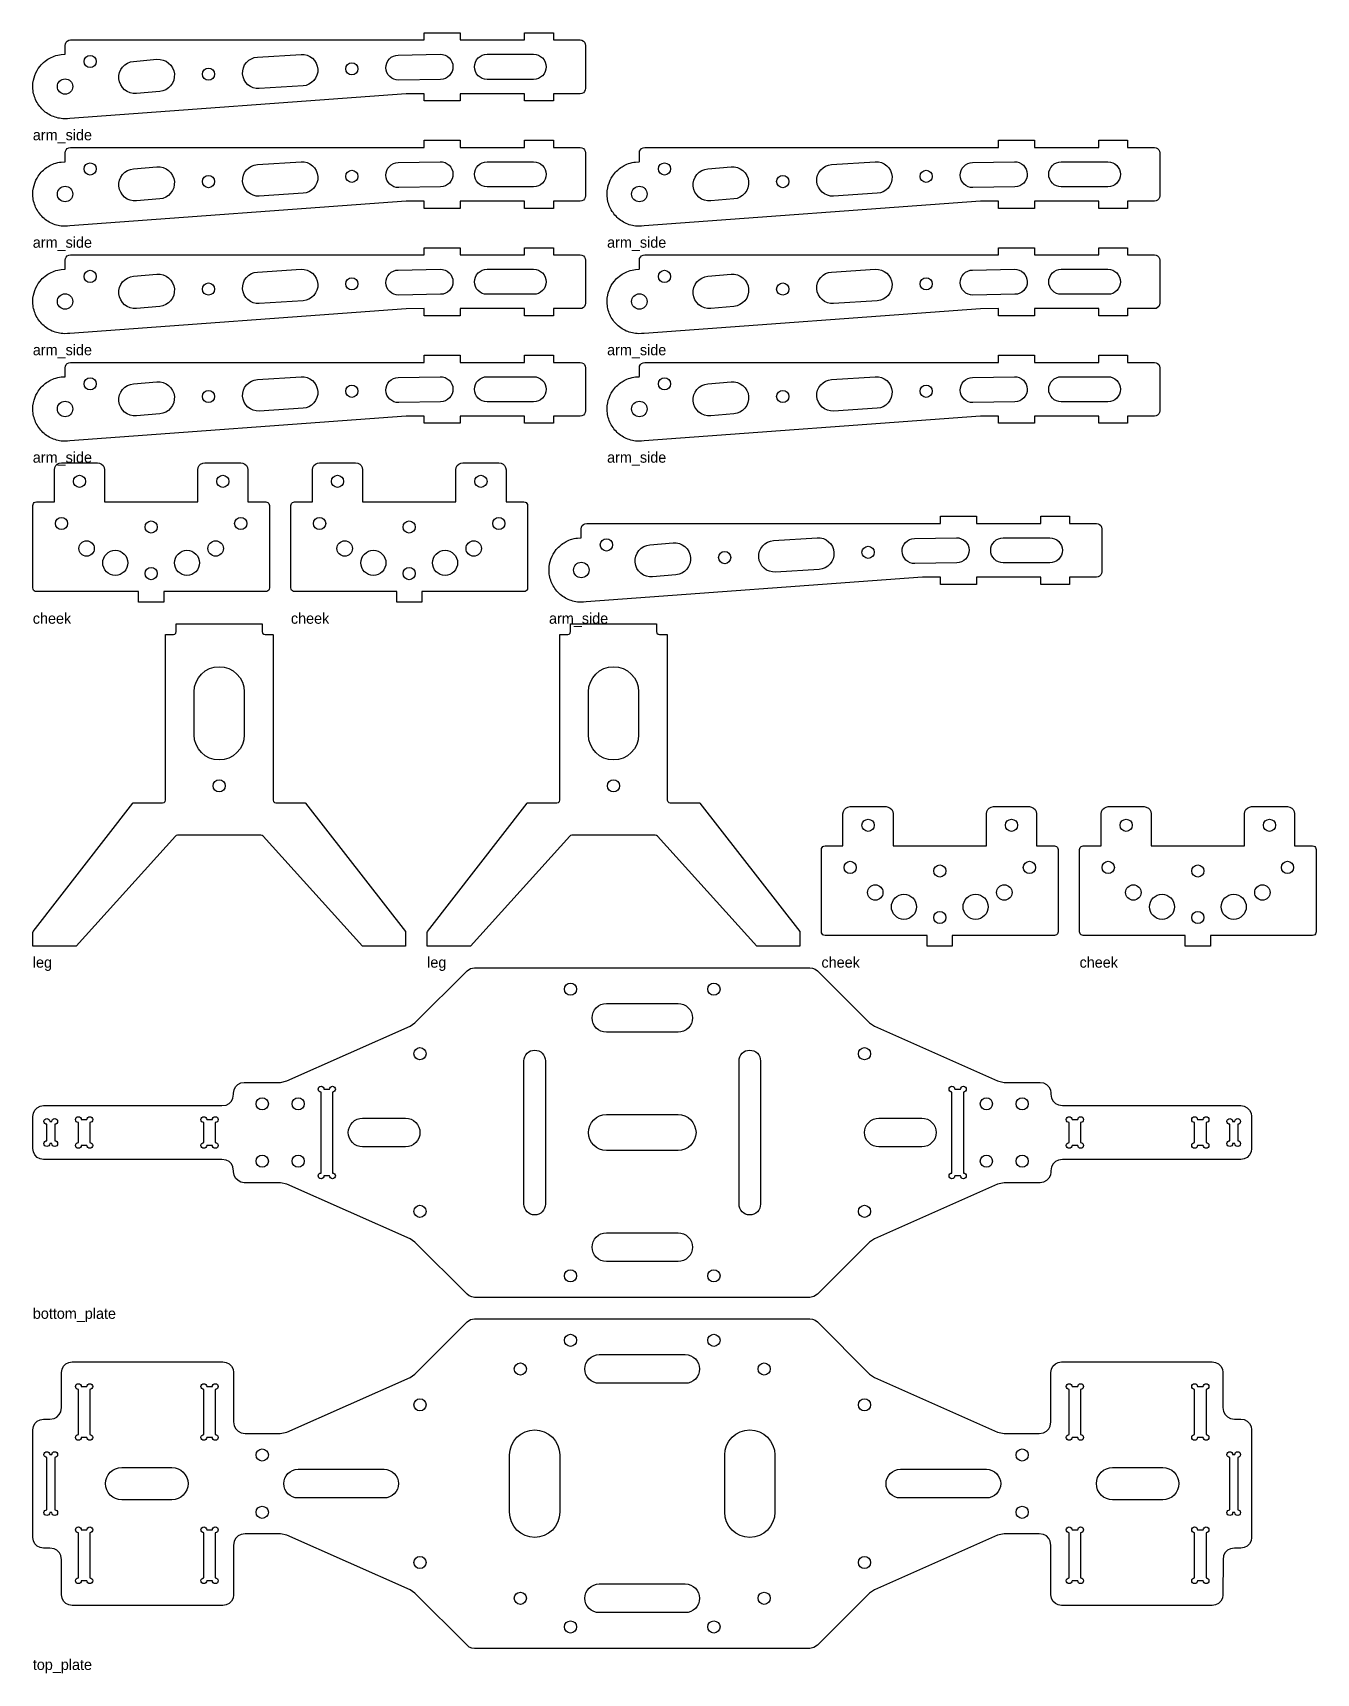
# Model space of a CAD drawing. Header units: millimetres. Extents: x 0 to 358, y -7 to 451.
import ezdxf

# ---------------------------------------------------------------- set-up
doc = ezdxf.new("R2010")
doc.units = ezdxf.units.MM
for name, color, linetype in [('CUT_INNER', 5, 'Continuous'), ('CUT_OUTER', 1, 'Continuous'), ('NOTES', 7, 'Continuous')]:
    doc.layers.add(name, color=color, linetype=linetype)

msp = doc.modelspace()

# ---------------------------------------------------------------- texts
at = {"layer": 'NOTES'}
for s, p in [('arm_side', (0, 420.94)), ('arm_side', (0, 390.95)), ('arm_side', (160.2, 390.95)), ('arm_side', (0, 360.95)), ('arm_side', (160.2, 360.95)), ('arm_side', (0, 330.95)), ('arm_side', (160.2, 330.95)), ('cheek', (0, 286)), ('cheek', (72, 286)), ('arm_side', (144, 286)), ('leg', (0, 190)), ('leg', (110, 190)), ('cheek', (220, 190)), ('cheek', (292, 190)), ('bottom_plate', (0, 92)), ('top_plate', (0, -6))]:
    msp.add_text(s, height=3, dxfattribs=at).set_placement(p)

# ---------------------------------------------------------------- linework, layer by layer
at = {"layer": 'CUT_INNER'}
for points in [[(74.81, 444.93), (75.67, 444.9), (76.52, 444.7), (77.3, 444.34), (78, 443.84), (78.59, 443.21), (79.05, 442.47), (79.35, 441.66), (79.49, 440.81), (79.46, 439.95), (79.26, 439.11), (78.9, 438.32), (78.4, 437.62), (77.77, 437.03), (77.03, 436.57), (76.22, 436.27), (75.37, 436.13), (63.18, 435.36), (62.32, 435.39), (61.48, 435.59), (60.69, 435.95), (59.99, 436.45), (59.4, 437.08), (58.95, 437.82), (58.65, 438.63), (58.51, 439.48), (58.54, 440.34), (58.73, 441.19), (59.09, 441.97), (59.6, 442.67), (60.23, 443.26), (60.96, 443.72), (61.77, 444.02), (62.63, 444.16)], [(113.63, 444.94), (114.32, 444.88), (114.98, 444.7), (115.59, 444.38), (116.13, 443.96), (116.57, 443.44), (116.91, 442.84), (117.12, 442.18), (117.2, 441.5), (117.14, 440.82), (116.95, 440.16), (116.64, 439.55), (116.22, 439.01), (115.69, 438.57), (115.09, 438.23), (114.44, 438.02), (113.76, 437.94), (102.06, 437.73), (101.38, 437.79), (100.72, 437.97), (100.11, 438.29), (99.57, 438.71), (99.12, 439.23), (98.79, 439.83), (98.58, 440.49), (98.5, 441.17), (98.55, 441.85), (98.74, 442.51), (99.05, 443.12), (99.48, 443.66), (100, 444.11), (100.6, 444.44), (101.25, 444.65), (101.93, 444.73)], [(139.7, 444.94), (140.38, 444.87), (141.04, 444.67), (141.64, 444.35), (142.17, 443.91), (142.61, 443.38), (142.93, 442.78), (143.13, 442.12), (143.2, 441.44), (143.13, 440.76), (142.93, 440.1), (142.61, 439.5), (142.17, 438.97), (141.64, 438.53), (141.04, 438.21), (140.38, 438.01), (139.7, 437.94), (126.7, 437.94), (126.01, 438.01), (125.36, 438.21), (124.75, 438.53), (124.22, 438.97), (123.79, 439.5), (123.46, 440.1), (123.26, 440.76), (123.2, 441.44), (123.26, 442.12), (123.46, 442.78), (123.79, 443.38), (124.22, 443.91), (124.75, 444.35), (125.36, 444.67), (126.01, 444.87), (126.7, 444.94)], [(34.6, 443.54), (35.49, 443.53), (36.35, 443.35), (37.16, 443.01), (37.89, 442.51), (38.51, 441.88), (38.99, 441.14), (39.32, 440.32), (39.48, 439.45), (39.47, 438.57), (39.29, 437.71), (38.94, 436.9), (38.45, 436.17), (37.81, 435.55), (37.08, 435.07), (36.26, 434.74), (35.39, 434.58), (28.89, 434.01), (28.01, 434.02), (27.15, 434.2), (26.33, 434.55), (25.61, 435.04), (24.99, 435.67), (24.51, 436.41), (24.18, 437.23), (24.01, 438.1), (24.02, 438.98), (24.21, 439.84), (24.55, 440.66), (25.05, 441.38), (25.68, 442), (26.42, 442.48), (27.24, 442.81), (28.1, 442.97)], [(34.6, 413.55), (35.49, 413.54), (36.35, 413.36), (37.16, 413.01), (37.89, 412.51), (38.51, 411.88), (38.99, 411.14), (39.32, 410.32), (39.48, 409.46), (39.47, 408.57), (39.29, 407.71), (38.94, 406.9), (38.45, 406.17), (37.81, 405.55), (37.08, 405.07), (36.26, 404.74), (35.39, 404.58), (28.89, 404.01), (28.01, 404.02), (27.15, 404.2), (26.33, 404.55), (25.61, 405.05), (24.99, 405.68), (24.51, 406.42), (24.18, 407.23), (24.01, 408.1), (24.02, 408.98), (24.21, 409.85), (24.55, 410.66), (25.05, 411.39), (25.68, 412), (26.42, 412.49), (27.24, 412.81), (28.1, 412.98)], [(74.81, 414.93), (75.67, 414.9), (76.52, 414.71), (77.3, 414.35), (78, 413.84), (78.59, 413.21), (79.05, 412.48), (79.35, 411.67), (79.49, 410.81), (79.46, 409.95), (79.26, 409.11), (78.9, 408.32), (78.4, 407.62), (77.77, 407.03), (77.03, 406.58), (76.22, 406.27), (75.37, 406.14), (63.18, 405.36), (62.32, 405.39), (61.48, 405.59), (60.69, 405.95), (59.99, 406.45), (59.4, 407.09), (58.95, 407.82), (58.65, 408.63), (58.51, 409.48), (58.54, 410.35), (58.73, 411.19), (59.09, 411.97), (59.6, 412.68), (60.23, 413.27), (60.96, 413.72), (61.77, 414.02), (62.63, 414.16)], [(113.63, 414.94), (114.32, 414.89), (114.98, 414.7), (115.59, 414.39), (116.13, 413.96), (116.57, 413.44), (116.91, 412.84), (117.12, 412.19), (117.2, 411.51), (117.14, 410.82), (116.95, 410.16), (116.64, 409.55), (116.22, 409.01), (115.69, 408.57), (115.09, 408.23), (114.44, 408.02), (113.76, 407.94), (102.06, 407.73), (101.38, 407.79), (100.72, 407.98), (100.11, 408.29), (99.57, 408.71), (99.12, 409.24), (98.79, 409.84), (98.58, 410.49), (98.5, 411.17), (98.55, 411.85), (98.74, 412.51), (99.05, 413.13), (99.48, 413.66), (100, 414.11), (100.6, 414.44), (101.25, 414.65), (101.93, 414.73)], [(139.7, 414.94), (140.38, 414.88), (141.04, 414.68), (141.64, 414.35), (142.17, 413.92), (142.61, 413.39), (142.93, 412.78), (143.13, 412.13), (143.2, 411.44), (143.13, 410.76), (142.93, 410.1), (142.61, 409.5), (142.17, 408.97), (141.64, 408.53), (141.04, 408.21), (140.38, 408.01), (139.7, 407.94), (126.7, 407.94), (126.01, 408.01), (125.36, 408.21), (124.75, 408.53), (124.22, 408.97), (123.79, 409.5), (123.46, 410.1), (123.26, 410.76), (123.2, 411.44), (123.26, 412.13), (123.46, 412.78), (123.79, 413.39), (124.22, 413.92), (124.75, 414.35), (125.36, 414.68), (126.01, 414.88), (126.7, 414.94)], [(194.8, 413.55), (195.68, 413.54), (196.55, 413.36), (197.36, 413.01), (198.09, 412.51), (198.7, 411.88), (199.19, 411.14), (199.52, 410.32), (199.68, 409.46), (199.67, 408.57), (199.49, 407.71), (199.14, 406.9), (198.64, 406.17), (198.01, 405.55), (197.27, 405.07), (196.46, 404.74), (195.59, 404.58), (189.09, 404.01), (188.21, 404.02), (187.34, 404.2), (186.53, 404.55), (185.8, 405.05), (185.19, 405.68), (184.7, 406.42), (184.38, 407.23), (184.21, 408.1), (184.22, 408.98), (184.4, 409.85), (184.75, 410.66), (185.25, 411.39), (185.88, 412), (186.62, 412.49), (187.44, 412.81), (188.3, 412.98)], [(235.01, 414.93), (235.87, 414.9), (236.71, 414.71), (237.5, 414.35), (238.2, 413.84), (238.79, 413.21), (239.24, 412.48), (239.55, 411.67), (239.69, 410.81), (239.66, 409.95), (239.46, 409.11), (239.1, 408.32), (238.59, 407.62), (237.96, 407.03), (237.23, 406.58), (236.42, 406.27), (235.57, 406.14), (223.38, 405.36), (222.52, 405.39), (221.68, 405.59), (220.89, 405.95), (220.19, 406.45), (219.6, 407.09), (219.15, 407.82), (218.84, 408.63), (218.7, 409.48), (218.73, 410.35), (218.93, 411.19), (219.29, 411.97), (219.8, 412.68), (220.43, 413.27), (221.16, 413.72), (221.97, 414.02), (222.82, 414.16)], [(273.83, 414.94), (274.52, 414.89), (275.18, 414.7), (275.79, 414.39), (276.33, 413.96), (276.77, 413.44), (277.1, 412.84), (277.32, 412.19), (277.39, 411.51), (277.34, 410.82), (277.15, 410.16), (276.84, 409.55), (276.41, 409.01), (275.89, 408.57), (275.29, 408.23), (274.64, 408.02), (273.96, 407.94), (262.26, 407.73), (261.57, 407.79), (260.91, 407.98), (260.3, 408.29), (259.76, 408.71), (259.32, 409.24), (258.99, 409.84), (258.78, 410.49), (258.7, 411.17), (258.75, 411.85), (258.94, 412.51), (259.25, 413.13), (259.68, 413.66), (260.2, 414.11), (260.8, 414.44), (261.45, 414.65), (262.13, 414.73)], [(299.9, 414.94), (300.58, 414.88), (301.23, 414.68), (301.84, 414.35), (302.37, 413.92), (302.81, 413.39), (303.13, 412.78), (303.33, 412.13), (303.4, 411.44), (303.33, 410.76), (303.13, 410.1), (302.81, 409.5), (302.37, 408.97), (301.84, 408.53), (301.23, 408.21), (300.58, 408.01), (299.9, 407.94), (286.9, 407.94), (286.21, 408.01), (285.56, 408.21), (284.95, 408.53), (284.42, 408.97), (283.98, 409.5), (283.66, 410.1), (283.46, 410.76), (283.4, 411.44), (283.46, 412.13), (283.66, 412.78), (283.98, 413.39), (284.42, 413.92), (284.95, 414.35), (285.56, 414.68), (286.21, 414.88), (286.9, 414.94)], [(74.81, 384.94), (75.67, 384.91), (76.52, 384.71), (77.3, 384.35), (78, 383.84), (78.59, 383.21), (79.05, 382.48), (79.35, 381.67), (79.49, 380.82), (79.46, 379.95), (79.26, 379.11), (78.9, 378.32), (78.4, 377.62), (77.77, 377.03), (77.03, 376.58), (76.22, 376.28), (75.37, 376.14), (63.18, 375.37), (62.32, 375.4), (61.48, 375.59), (60.69, 375.95), (59.99, 376.46), (59.4, 377.09), (58.95, 377.82), (58.65, 378.63), (58.51, 379.49), (58.54, 380.35), (58.73, 381.19), (59.09, 381.98), (59.6, 382.68), (60.23, 383.27), (60.96, 383.72), (61.77, 384.03), (62.63, 384.16)], [(113.63, 384.94), (114.32, 384.89), (114.98, 384.7), (115.59, 384.39), (116.13, 383.96), (116.57, 383.44), (116.91, 382.84), (117.12, 382.19), (117.2, 381.51), (117.14, 380.82), (116.95, 380.16), (116.64, 379.55), (116.22, 379.01), (115.69, 378.57), (115.09, 378.24), (114.44, 378.03), (113.76, 377.95), (102.06, 377.74), (101.38, 377.79), (100.72, 377.98), (100.11, 378.29), (99.57, 378.72), (99.12, 379.24), (98.79, 379.84), (98.58, 380.49), (98.5, 381.17), (98.55, 381.86), (98.74, 382.52), (99.05, 383.13), (99.48, 383.67), (100, 384.11), (100.6, 384.44), (101.25, 384.66), (101.93, 384.73)], [(139.7, 384.95), (140.38, 384.88), (141.04, 384.68), (141.64, 384.36), (142.17, 383.92), (142.61, 383.39), (142.93, 382.78), (143.13, 382.13), (143.2, 381.45), (143.13, 380.76), (142.93, 380.11), (142.61, 379.5), (142.17, 378.97), (141.64, 378.53), (141.04, 378.21), (140.38, 378.01), (139.7, 377.95), (126.7, 377.95), (126.01, 378.01), (125.36, 378.21), (124.75, 378.53), (124.22, 378.97), (123.79, 379.5), (123.46, 380.11), (123.26, 380.76), (123.2, 381.45), (123.26, 382.13), (123.46, 382.78), (123.79, 383.39), (124.22, 383.92), (124.75, 384.36), (125.36, 384.68), (126.01, 384.88), (126.7, 384.95)], [(235.01, 384.94), (235.87, 384.91), (236.71, 384.71), (237.5, 384.35), (238.2, 383.84), (238.79, 383.21), (239.24, 382.48), (239.55, 381.67), (239.69, 380.82), (239.66, 379.95), (239.46, 379.11), (239.1, 378.32), (238.59, 377.62), (237.96, 377.03), (237.23, 376.58), (236.42, 376.28), (235.57, 376.14), (223.38, 375.37), (222.52, 375.4), (221.68, 375.59), (220.89, 375.95), (220.19, 376.46), (219.6, 377.09), (219.15, 377.82), (218.84, 378.63), (218.7, 379.49), (218.73, 380.35), (218.93, 381.19), (219.29, 381.98), (219.8, 382.68), (220.43, 383.27), (221.16, 383.72), (221.97, 384.03), (222.82, 384.16)], [(273.83, 384.94), (274.52, 384.89), (275.18, 384.7), (275.79, 384.39), (276.33, 383.96), (276.77, 383.44), (277.1, 382.84), (277.32, 382.19), (277.39, 381.51), (277.34, 380.82), (277.15, 380.16), (276.84, 379.55), (276.41, 379.01), (275.89, 378.57), (275.29, 378.24), (274.64, 378.03), (273.96, 377.95), (262.26, 377.74), (261.57, 377.79), (260.91, 377.98), (260.3, 378.29), (259.76, 378.72), (259.32, 379.24), (258.99, 379.84), (258.78, 380.49), (258.7, 381.17), (258.75, 381.86), (258.94, 382.52), (259.25, 383.13), (259.68, 383.67), (260.2, 384.11), (260.8, 384.44), (261.45, 384.66), (262.13, 384.73)], [(299.9, 384.95), (300.58, 384.88), (301.23, 384.68), (301.84, 384.36), (302.37, 383.92), (302.81, 383.39), (303.13, 382.78), (303.33, 382.13), (303.4, 381.45), (303.33, 380.76), (303.13, 380.11), (302.81, 379.5), (302.37, 378.97), (301.84, 378.53), (301.23, 378.21), (300.58, 378.01), (299.9, 377.95), (286.9, 377.95), (286.21, 378.01), (285.56, 378.21), (284.95, 378.53), (284.42, 378.97), (283.98, 379.5), (283.66, 380.11), (283.46, 380.76), (283.4, 381.45), (283.46, 382.13), (283.66, 382.78), (283.98, 383.39), (284.42, 383.92), (284.95, 384.36), (285.56, 384.68), (286.21, 384.88), (286.9, 384.95)], [(34.6, 383.55), (35.49, 383.54), (36.35, 383.36), (37.16, 383.01), (37.89, 382.51), (38.51, 381.88), (38.99, 381.14), (39.32, 380.33), (39.48, 379.46), (39.47, 378.58), (39.29, 377.71), (38.94, 376.9), (38.45, 376.17), (37.81, 375.56), (37.08, 375.08), (36.26, 374.75), (35.39, 374.58), (28.89, 374.01), (28.01, 374.02), (27.15, 374.2), (26.33, 374.55), (25.61, 375.05), (24.99, 375.68), (24.51, 376.42), (24.18, 377.24), (24.01, 378.1), (24.02, 378.99), (24.21, 379.85), (24.55, 380.66), (25.05, 381.39), (25.68, 382.01), (26.42, 382.49), (27.24, 382.82), (28.1, 382.98)], [(194.8, 383.55), (195.68, 383.54), (196.55, 383.36), (197.36, 383.01), (198.09, 382.51), (198.7, 381.88), (199.19, 381.14), (199.52, 380.33), (199.68, 379.46), (199.67, 378.58), (199.49, 377.71), (199.14, 376.9), (198.64, 376.17), (198.01, 375.56), (197.27, 375.08), (196.46, 374.75), (195.59, 374.58), (189.09, 374.01), (188.21, 374.02), (187.34, 374.2), (186.53, 374.55), (185.8, 375.05), (185.19, 375.68), (184.7, 376.42), (184.38, 377.24), (184.21, 378.1), (184.22, 378.99), (184.4, 379.85), (184.75, 380.66), (185.25, 381.39), (185.88, 382.01), (186.62, 382.49), (187.44, 382.82), (188.3, 382.98)], [(34.6, 353.55), (35.49, 353.54), (36.35, 353.36), (37.16, 353.01), (37.89, 352.52), (38.51, 351.89), (38.99, 351.15), (39.32, 350.33), (39.48, 349.46), (39.47, 348.58), (39.29, 347.72), (38.94, 346.91), (38.45, 346.18), (37.81, 345.56), (37.08, 345.08), (36.26, 344.75), (35.39, 344.59), (28.89, 344.02), (28.01, 344.03), (27.15, 344.21), (26.33, 344.55), (25.61, 345.05), (24.99, 345.68), (24.51, 346.42), (24.18, 347.24), (24.01, 348.11), (24.02, 348.99), (24.21, 349.85), (24.55, 350.66), (25.05, 351.39), (25.68, 352.01), (26.42, 352.49), (27.24, 352.82), (28.1, 352.98)], [(74.81, 354.94), (75.67, 354.91), (76.52, 354.71), (77.3, 354.35), (78, 353.85), (78.59, 353.22), (79.05, 352.48), (79.35, 351.67), (79.49, 350.82), (79.46, 349.95), (79.26, 349.11), (78.9, 348.33), (78.4, 347.63), (77.77, 347.04), (77.03, 346.58), (76.22, 346.28), (75.37, 346.14), (63.18, 345.37), (62.32, 345.4), (61.48, 345.6), (60.69, 345.95), (59.99, 346.46), (59.4, 347.09), (58.95, 347.83), (58.65, 348.64), (58.51, 349.49), (58.54, 350.35), (58.73, 351.19), (59.09, 351.98), (59.6, 352.68), (60.23, 353.27), (60.96, 353.73), (61.77, 354.03), (62.63, 354.17)], [(113.63, 354.95), (114.32, 354.89), (114.98, 354.7), (115.59, 354.39), (116.13, 353.97), (116.57, 353.44), (116.91, 352.84), (117.12, 352.19), (117.2, 351.51), (117.14, 350.83), (116.95, 350.17), (116.64, 349.56), (116.22, 349.02), (115.69, 348.57), (115.09, 348.24), (114.44, 348.03), (113.76, 347.95), (102.06, 347.74), (101.38, 347.79), (100.72, 347.98), (100.11, 348.29), (99.57, 348.72), (99.12, 349.24), (98.79, 349.84), (98.58, 350.49), (98.5, 351.18), (98.55, 351.86), (98.74, 352.52), (99.05, 353.13), (99.48, 353.67), (100, 354.11), (100.6, 354.45), (101.25, 354.66), (101.93, 354.74)], [(139.7, 354.95), (140.38, 354.88), (141.04, 354.68), (141.64, 354.36), (142.17, 353.92), (142.61, 353.39), (142.93, 352.79), (143.13, 352.13), (143.2, 351.45), (143.13, 350.76), (142.93, 350.11), (142.61, 349.5), (142.17, 348.97), (141.64, 348.54), (141.04, 348.21), (140.38, 348.01), (139.7, 347.95), (126.7, 347.95), (126.01, 348.01), (125.36, 348.21), (124.75, 348.54), (124.22, 348.97), (123.79, 349.5), (123.46, 350.11), (123.26, 350.76), (123.2, 351.45), (123.26, 352.13), (123.46, 352.79), (123.79, 353.39), (124.22, 353.92), (124.75, 354.36), (125.36, 354.68), (126.01, 354.88), (126.7, 354.95)], [(194.8, 353.55), (195.68, 353.54), (196.55, 353.36), (197.36, 353.01), (198.09, 352.52), (198.7, 351.89), (199.19, 351.15), (199.52, 350.33), (199.68, 349.46), (199.67, 348.58), (199.49, 347.72), (199.14, 346.91), (198.64, 346.18), (198.01, 345.56), (197.27, 345.08), (196.46, 344.75), (195.59, 344.59), (189.09, 344.02), (188.21, 344.03), (187.34, 344.21), (186.53, 344.55), (185.8, 345.05), (185.19, 345.68), (184.7, 346.42), (184.38, 347.24), (184.21, 348.11), (184.22, 348.99), (184.4, 349.85), (184.75, 350.66), (185.25, 351.39), (185.88, 352.01), (186.62, 352.49), (187.44, 352.82), (188.3, 352.98)], [(235.01, 354.94), (235.87, 354.91), (236.71, 354.71), (237.5, 354.35), (238.2, 353.85), (238.79, 353.22), (239.24, 352.48), (239.55, 351.67), (239.69, 350.82), (239.66, 349.95), (239.46, 349.11), (239.1, 348.33), (238.59, 347.63), (237.96, 347.04), (237.23, 346.58), (236.42, 346.28), (235.57, 346.14), (223.38, 345.37), (222.52, 345.4), (221.68, 345.6), (220.89, 345.95), (220.19, 346.46), (219.6, 347.09), (219.15, 347.83), (218.84, 348.64), (218.7, 349.49), (218.73, 350.35), (218.93, 351.19), (219.29, 351.98), (219.8, 352.68), (220.43, 353.27), (221.16, 353.73), (221.97, 354.03), (222.82, 354.17)], [(273.83, 354.95), (274.52, 354.89), (275.18, 354.7), (275.79, 354.39), (276.33, 353.97), (276.77, 353.44), (277.1, 352.84), (277.32, 352.19), (277.39, 351.51), (277.34, 350.83), (277.15, 350.17), (276.84, 349.56), (276.41, 349.02), (275.89, 348.57), (275.29, 348.24), (274.64, 348.03), (273.96, 347.95), (262.26, 347.74), (261.57, 347.79), (260.91, 347.98), (260.3, 348.29), (259.76, 348.72), (259.32, 349.24), (258.99, 349.84), (258.78, 350.49), (258.7, 351.18), (258.75, 351.86), (258.94, 352.52), (259.25, 353.13), (259.68, 353.67), (260.2, 354.11), (260.8, 354.45), (261.45, 354.66), (262.13, 354.74)], [(299.9, 354.95), (300.58, 354.88), (301.23, 354.68), (301.84, 354.36), (302.37, 353.92), (302.81, 353.39), (303.13, 352.79), (303.33, 352.13), (303.4, 351.45), (303.33, 350.76), (303.13, 350.11), (302.81, 349.5), (302.37, 348.97), (301.84, 348.54), (301.23, 348.21), (300.58, 348.01), (299.9, 347.95), (286.9, 347.95), (286.21, 348.01), (285.56, 348.21), (284.95, 348.54), (284.42, 348.97), (283.98, 349.5), (283.66, 350.11), (283.46, 350.76), (283.4, 351.45), (283.46, 352.13), (283.66, 352.79), (283.98, 353.39), (284.42, 353.92), (284.95, 354.36), (285.56, 354.68), (286.21, 354.88), (286.9, 354.95)], [(178.6, 308.6), (179.49, 308.59), (180.35, 308.41), (181.16, 308.06), (181.89, 307.57), (182.51, 306.94), (182.99, 306.2), (183.32, 305.38), (183.48, 304.51), (183.47, 303.63), (183.29, 302.77), (182.94, 301.96), (182.45, 301.23), (181.81, 300.61), (181.08, 300.13), (180.26, 299.8), (179.39, 299.64), (172.89, 299.07), (172.01, 299.08), (171.15, 299.26), (170.33, 299.6), (169.61, 300.1), (168.99, 300.73), (168.51, 301.47), (168.18, 302.29), (168.01, 303.16), (168.02, 304.04), (168.21, 304.9), (168.55, 305.71), (169.05, 306.44), (169.68, 307.06), (170.42, 307.54), (171.24, 307.87), (172.1, 308.03)], [(218.81, 309.99), (219.67, 309.96), (220.52, 309.76), (221.3, 309.4), (222, 308.9), (222.59, 308.27), (223.05, 307.53), (223.35, 306.72), (223.49, 305.87), (223.46, 305), (223.26, 304.16), (222.9, 303.38), (222.4, 302.68), (221.77, 302.09), (221.03, 301.63), (220.22, 301.33), (219.37, 301.19), (207.18, 300.42), (206.32, 300.45), (205.48, 300.65), (204.69, 301), (203.99, 301.51), (203.4, 302.14), (202.95, 302.88), (202.65, 303.69), (202.51, 304.54), (202.54, 305.4), (202.73, 306.24), (203.09, 307.03), (203.6, 307.73), (204.23, 308.32), (204.96, 308.78), (205.77, 309.08), (206.63, 309.22)], [(257.63, 310), (258.32, 309.94), (258.98, 309.75), (259.59, 309.44), (260.13, 309.02), (260.57, 308.49), (260.91, 307.89), (261.12, 307.24), (261.2, 306.56), (261.14, 305.88), (260.95, 305.22), (260.64, 304.61), (260.22, 304.07), (259.69, 303.62), (259.09, 303.29), (258.44, 303.08), (257.76, 303), (246.06, 302.79), (245.38, 302.84), (244.72, 303.03), (244.11, 303.34), (243.57, 303.77), (243.12, 304.29), (242.79, 304.89), (242.58, 305.54), (242.5, 306.23), (242.55, 306.91), (242.74, 307.57), (243.05, 308.18), (243.48, 308.72), (244, 309.16), (244.6, 309.5), (245.25, 309.71), (245.93, 309.79)], [(283.7, 310), (284.38, 309.93), (285.04, 309.73), (285.64, 309.41), (286.17, 308.97), (286.61, 308.44), (286.93, 307.84), (287.13, 307.18), (287.2, 306.5), (287.13, 305.81), (286.93, 305.16), (286.61, 304.55), (286.17, 304.02), (285.64, 303.59), (285.04, 303.26), (284.38, 303.06), (283.7, 303), (270.7, 303), (270.01, 303.06), (269.36, 303.26), (268.75, 303.59), (268.22, 304.02), (267.79, 304.55), (267.46, 305.16), (267.26, 305.81), (267.2, 306.5), (267.26, 307.18), (267.46, 307.84), (267.79, 308.44), (268.22, 308.97), (268.75, 309.41), (269.36, 309.73), (270.01, 309.93), (270.7, 310)], [(26.5, 303), (26.43, 302.32), (26.23, 301.66), (25.91, 301.06), (25.47, 300.53), (24.94, 300.09), (24.34, 299.77), (23.68, 299.57), (23, 299.5), (22.32, 299.57), (21.66, 299.77), (21.06, 300.09), (20.53, 300.53), (20.09, 301.06), (19.77, 301.66), (19.57, 302.32), (19.5, 303), (19.57, 303.68), (19.77, 304.34), (20.09, 304.94), (20.53, 305.47), (21.06, 305.91), (21.66, 306.23), (22.32, 306.43), (23, 306.5), (23.68, 306.43), (24.34, 306.23), (24.94, 305.91), (25.47, 305.47), (25.91, 304.94), (26.23, 304.34), (26.43, 303.68)], [(46.5, 303), (46.43, 302.32), (46.23, 301.66), (45.91, 301.06), (45.47, 300.53), (44.94, 300.09), (44.34, 299.77), (43.68, 299.57), (43, 299.5), (42.32, 299.57), (41.66, 299.77), (41.06, 300.09), (40.53, 300.53), (40.09, 301.06), (39.77, 301.66), (39.57, 302.32), (39.5, 303), (39.57, 303.68), (39.77, 304.34), (40.09, 304.94), (40.53, 305.47), (41.06, 305.91), (41.66, 306.23), (42.32, 306.43), (43, 306.5), (43.68, 306.43), (44.34, 306.23), (44.94, 305.91), (45.47, 305.47), (45.91, 304.94), (46.23, 304.34), (46.43, 303.68)], [(98.5, 303), (98.43, 302.32), (98.23, 301.66), (97.91, 301.06), (97.47, 300.53), (96.94, 300.09), (96.34, 299.77), (95.68, 299.57), (95, 299.5), (94.32, 299.57), (93.66, 299.77), (93.06, 300.09), (92.53, 300.53), (92.09, 301.06), (91.77, 301.66), (91.57, 302.32), (91.5, 303), (91.57, 303.68), (91.77, 304.34), (92.09, 304.94), (92.53, 305.47), (93.06, 305.91), (93.66, 306.23), (94.32, 306.43), (95, 306.5), (95.68, 306.43), (96.34, 306.23), (96.94, 305.91), (97.47, 305.47), (97.91, 304.94), (98.23, 304.34), (98.43, 303.68)], [(118.5, 303), (118.43, 302.32), (118.23, 301.66), (117.91, 301.06), (117.47, 300.53), (116.94, 300.09), (116.34, 299.77), (115.68, 299.57), (115, 299.5), (114.32, 299.57), (113.66, 299.77), (113.06, 300.09), (112.53, 300.53), (112.09, 301.06), (111.77, 301.66), (111.57, 302.32), (111.5, 303), (111.57, 303.68), (111.77, 304.34), (112.09, 304.94), (112.53, 305.47), (113.06, 305.91), (113.66, 306.23), (114.32, 306.43), (115, 306.5), (115.68, 306.43), (116.34, 306.23), (116.94, 305.91), (117.47, 305.47), (117.91, 304.94), (118.23, 304.34), (118.43, 303.68)], [(45, 267), (45.13, 268.37), (45.53, 269.68), (46.18, 270.89), (47.05, 271.95), (48.11, 272.82), (49.32, 273.47), (50.63, 273.87), (52, 274), (53.37, 273.87), (54.68, 273.47), (55.89, 272.82), (56.95, 271.95), (57.82, 270.89), (58.47, 269.68), (58.87, 268.37), (59, 267), (59, 255), (58.87, 253.63), (58.47, 252.32), (57.82, 251.11), (56.95, 250.05), (55.89, 249.18), (54.68, 248.53), (53.37, 248.13), (52, 248), (50.63, 248.13), (49.32, 248.53), (48.11, 249.18), (47.05, 250.05), (46.18, 251.11), (45.53, 252.32), (45.13, 253.63), (45, 255)], [(155, 267), (155.13, 268.37), (155.53, 269.68), (156.18, 270.89), (157.05, 271.95), (158.11, 272.82), (159.32, 273.47), (160.63, 273.87), (162, 274), (163.37, 273.87), (164.68, 273.47), (165.89, 272.82), (166.95, 271.95), (167.82, 270.89), (168.47, 269.68), (168.87, 268.37), (169, 267), (169, 255), (168.87, 253.63), (168.47, 252.32), (167.82, 251.11), (166.95, 250.05), (165.89, 249.18), (164.68, 248.53), (163.37, 248.13), (162, 248), (160.63, 248.13), (159.32, 248.53), (158.11, 249.18), (157.05, 250.05), (156.18, 251.11), (155.53, 252.32), (155.13, 253.63), (155, 255)], [(246.5, 207), (246.43, 206.32), (246.23, 205.66), (245.91, 205.06), (245.47, 204.53), (244.94, 204.09), (244.34, 203.77), (243.68, 203.57), (243, 203.5), (242.32, 203.57), (241.66, 203.77), (241.06, 204.09), (240.53, 204.53), (240.09, 205.06), (239.77, 205.66), (239.57, 206.32), (239.5, 207), (239.57, 207.68), (239.77, 208.34), (240.09, 208.94), (240.53, 209.47), (241.06, 209.91), (241.66, 210.23), (242.32, 210.43), (243, 210.5), (243.68, 210.43), (244.34, 210.23), (244.94, 209.91), (245.47, 209.47), (245.91, 208.94), (246.23, 208.34), (246.43, 207.68)], [(266.5, 207), (266.43, 206.32), (266.23, 205.66), (265.91, 205.06), (265.47, 204.53), (264.94, 204.09), (264.34, 203.77), (263.68, 203.57), (263, 203.5), (262.32, 203.57), (261.66, 203.77), (261.06, 204.09), (260.53, 204.53), (260.09, 205.06), (259.77, 205.66), (259.57, 206.32), (259.5, 207), (259.57, 207.68), (259.77, 208.34), (260.09, 208.94), (260.53, 209.47), (261.06, 209.91), (261.66, 210.23), (262.32, 210.43), (263, 210.5), (263.68, 210.43), (264.34, 210.23), (264.94, 209.91), (265.47, 209.47), (265.91, 208.94), (266.23, 208.34), (266.43, 207.68)], [(318.5, 207), (318.43, 206.32), (318.23, 205.66), (317.91, 205.06), (317.47, 204.53), (316.94, 204.09), (316.34, 203.77), (315.68, 203.57), (315, 203.5), (314.32, 203.57), (313.66, 203.77), (313.06, 204.09), (312.53, 204.53), (312.09, 205.06), (311.77, 205.66), (311.57, 206.32), (311.5, 207), (311.57, 207.68), (311.77, 208.34), (312.09, 208.94), (312.53, 209.47), (313.06, 209.91), (313.66, 210.23), (314.32, 210.43), (315, 210.5), (315.68, 210.43), (316.34, 210.23), (316.94, 209.91), (317.47, 209.47), (317.91, 208.94), (318.23, 208.34), (318.43, 207.68)], [(338.5, 207), (338.43, 206.32), (338.23, 205.66), (337.91, 205.06), (337.47, 204.53), (336.94, 204.09), (336.34, 203.77), (335.68, 203.57), (335, 203.5), (334.32, 203.57), (333.66, 203.77), (333.06, 204.09), (332.53, 204.53), (332.09, 205.06), (331.77, 205.66), (331.57, 206.32), (331.5, 207), (331.57, 207.68), (331.77, 208.34), (332.09, 208.94), (332.53, 209.47), (333.06, 209.91), (333.66, 210.23), (334.32, 210.43), (335, 210.5), (335.68, 210.43), (336.34, 210.23), (336.94, 209.91), (337.47, 209.47), (337.91, 208.94), (338.23, 208.34), (338.43, 207.68)], [(180, 180), (180.78, 179.92), (181.53, 179.7), (182.22, 179.33), (182.83, 178.83), (183.33, 178.22), (183.7, 177.53), (183.92, 176.78), (184, 176), (183.92, 175.22), (183.7, 174.47), (183.33, 173.78), (182.83, 173.17), (182.22, 172.67), (181.53, 172.3), (180.78, 172.08), (180, 172), (160, 172), (159.22, 172.08), (158.47, 172.3), (157.78, 172.67), (157.17, 173.17), (156.67, 173.78), (156.3, 174.47), (156.08, 175.22), (156, 176), (156.08, 176.78), (156.3, 177.53), (156.67, 178.22), (157.17, 178.83), (157.78, 179.33), (158.47, 179.7), (159.22, 179.92), (160, 180)], [(137, 164), (137.06, 164.59), (137.23, 165.15), (137.51, 165.67), (137.88, 166.12), (138.33, 166.49), (138.85, 166.77), (139.41, 166.94), (140, 167), (140.59, 166.94), (141.15, 166.77), (141.67, 166.49), (142.12, 166.12), (142.49, 165.67), (142.77, 165.15), (142.94, 164.59), (143, 164), (143, 124), (142.94, 123.41), (142.77, 122.85), (142.49, 122.33), (142.12, 121.88), (141.67, 121.51), (141.15, 121.23), (140.59, 121.06), (140, 121), (139.41, 121.06), (138.85, 121.23), (138.33, 121.51), (137.88, 121.88), (137.51, 122.33), (137.23, 122.85), (137.06, 123.41), (137, 124)], [(197, 164), (197.06, 164.59), (197.23, 165.15), (197.51, 165.67), (197.88, 166.12), (198.33, 166.49), (198.85, 166.77), (199.41, 166.94), (200, 167), (200.59, 166.94), (201.15, 166.77), (201.67, 166.49), (202.12, 166.12), (202.49, 165.67), (202.77, 165.15), (202.94, 164.59), (203, 164), (203, 124), (202.94, 123.41), (202.77, 122.85), (202.49, 122.33), (202.12, 121.88), (201.67, 121.51), (201.15, 121.23), (200.59, 121.06), (200, 121), (199.41, 121.06), (198.85, 121.23), (198.33, 121.51), (197.88, 121.88), (197.51, 122.33), (197.23, 122.85), (197.06, 123.41), (197, 124)], [(80.97, 131.33), (80.71, 131.16), (80.4, 131.1), (80.09, 131.16), (79.83, 131.33), (79.66, 131.59), (79.6, 131.9), (79.66, 132.21), (79.83, 132.47), (80.09, 132.64), (80.4, 132.7), (80.4, 155.3), (80.09, 155.36), (79.83, 155.53), (79.66, 155.79), (79.6, 156.1), (79.66, 156.41), (79.83, 156.67), (80.09, 156.84), (80.4, 156.9), (80.71, 156.84), (80.97, 156.67), (81.14, 156.41), (81.2, 156.1), (82.8, 156.1), (82.86, 156.41), (83.03, 156.67), (83.29, 156.84), (83.6, 156.9), (83.91, 156.84), (84.17, 156.67), (84.34, 156.41), (84.4, 156.1), (84.34, 155.79), (84.17, 155.53), (83.91, 155.36), (83.6, 155.3), (83.6, 132.7), (83.91, 132.64), (84.17, 132.47), (84.34, 132.21), (84.4, 131.9), (84.34, 131.59), (84.17, 131.33), (83.91, 131.16), (83.6, 131.1), (83.29, 131.16), (83.03, 131.33), (82.86, 131.59), (82.8, 131.9), (81.2, 131.9), (81.14, 131.59)], [(256.97, 131.33), (256.71, 131.16), (256.4, 131.1), (256.09, 131.16), (255.83, 131.33), (255.66, 131.59), (255.6, 131.9), (255.66, 132.21), (255.83, 132.47), (256.09, 132.64), (256.4, 132.7), (256.4, 155.3), (256.09, 155.36), (255.83, 155.53), (255.66, 155.79), (255.6, 156.1), (255.66, 156.41), (255.83, 156.67), (256.09, 156.84), (256.4, 156.9), (256.71, 156.84), (256.97, 156.67), (257.14, 156.41), (257.2, 156.1), (258.8, 156.1), (258.86, 156.41), (259.03, 156.67), (259.29, 156.84), (259.6, 156.9), (259.91, 156.84), (260.17, 156.67), (260.34, 156.41), (260.4, 156.1), (260.34, 155.79), (260.17, 155.53), (259.91, 155.36), (259.6, 155.3), (259.6, 132.7), (259.91, 132.64), (260.17, 132.47), (260.34, 132.21), (260.4, 131.9), (260.34, 131.59), (260.17, 131.33), (259.91, 131.16), (259.6, 131.1), (259.29, 131.16), (259.03, 131.33), (258.86, 131.59), (258.8, 131.9), (257.2, 131.9), (257.14, 131.59)], [(4.47, 140.33), (4.21, 140.16), (3.9, 140.1), (3.59, 140.16), (3.33, 140.33), (3.16, 140.59), (3.1, 140.9), (3.16, 141.21), (3.33, 141.47), (3.59, 141.64), (3.9, 141.7), (3.9, 146.3), (3.59, 146.36), (3.33, 146.53), (3.16, 146.79), (3.1, 147.1), (3.16, 147.41), (3.33, 147.67), (3.59, 147.84), (3.9, 147.9), (4.21, 147.84), (4.47, 147.67), (4.64, 147.41), (4.7, 147.1), (5.3, 147.1), (5.36, 147.41), (5.53, 147.67), (5.79, 147.84), (6.1, 147.9), (6.41, 147.84), (6.67, 147.67), (6.84, 147.41), (6.9, 147.1), (6.84, 146.79), (6.67, 146.53), (6.41, 146.36), (6.1, 146.3), (6.1, 141.7), (6.41, 141.64), (6.67, 141.47), (6.84, 141.21), (6.9, 140.9), (6.84, 140.59), (6.67, 140.33), (6.41, 140.16), (6.1, 140.1), (5.79, 140.16), (5.53, 140.33), (5.36, 140.59), (5.3, 140.9), (4.7, 140.9), (4.64, 140.59)], [(13.27, 139.83), (13.01, 139.66), (12.7, 139.6), (12.39, 139.66), (12.13, 139.83), (11.96, 140.09), (11.9, 140.4), (11.96, 140.71), (12.13, 140.97), (12.39, 141.14), (12.7, 141.2), (12.7, 146.8), (12.39, 146.86), (12.13, 147.03), (11.96, 147.29), (11.9, 147.6), (11.96, 147.91), (12.13, 148.17), (12.39, 148.34), (12.7, 148.4), (13.01, 148.34), (13.27, 148.17), (13.44, 147.91), (13.5, 147.6), (15.1, 147.6), (15.16, 147.91), (15.33, 148.17), (15.59, 148.34), (15.9, 148.4), (16.21, 148.34), (16.47, 148.17), (16.64, 147.91), (16.7, 147.6), (16.64, 147.29), (16.47, 147.03), (16.21, 146.86), (15.9, 146.8), (15.9, 141.2), (16.21, 141.14), (16.47, 140.97), (16.64, 140.71), (16.7, 140.4), (16.64, 140.09), (16.47, 139.83), (16.21, 139.66), (15.9, 139.6), (15.59, 139.66), (15.33, 139.83), (15.16, 140.09), (15.1, 140.4), (13.5, 140.4), (13.44, 140.09)], [(48.27, 139.83), (48.01, 139.66), (47.7, 139.6), (47.39, 139.66), (47.13, 139.83), (46.96, 140.09), (46.9, 140.4), (46.96, 140.71), (47.13, 140.97), (47.39, 141.14), (47.7, 141.2), (47.7, 146.8), (47.39, 146.86), (47.13, 147.03), (46.96, 147.29), (46.9, 147.6), (46.96, 147.91), (47.13, 148.17), (47.39, 148.34), (47.7, 148.4), (48.01, 148.34), (48.27, 148.17), (48.44, 147.91), (48.5, 147.6), (50.1, 147.6), (50.16, 147.91), (50.33, 148.17), (50.59, 148.34), (50.9, 148.4), (51.21, 148.34), (51.47, 148.17), (51.64, 147.91), (51.7, 147.6), (51.64, 147.29), (51.47, 147.03), (51.21, 146.86), (50.9, 146.8), (50.9, 141.2), (51.21, 141.14), (51.47, 140.97), (51.64, 140.71), (51.7, 140.4), (51.64, 140.09), (51.47, 139.83), (51.21, 139.66), (50.9, 139.6), (50.59, 139.66), (50.33, 139.83), (50.16, 140.09), (50.1, 140.4), (48.5, 140.4), (48.44, 140.09)], [(92, 140), (91.22, 140.08), (90.47, 140.3), (89.78, 140.67), (89.17, 141.17), (88.67, 141.78), (88.3, 142.47), (88.08, 143.22), (88, 144), (88.08, 144.78), (88.3, 145.53), (88.67, 146.22), (89.17, 146.83), (89.78, 147.33), (90.47, 147.7), (91.22, 147.92), (92, 148), (104, 148), (104.78, 147.92), (105.53, 147.7), (106.22, 147.33), (106.83, 146.83), (107.33, 146.22), (107.7, 145.53), (107.92, 144.78), (108, 144), (107.92, 143.22), (107.7, 142.47), (107.33, 141.78), (106.83, 141.17), (106.22, 140.67), (105.53, 140.3), (104.78, 140.08), (104, 140)], [(180, 149), (180.98, 148.9), (181.91, 148.62), (182.78, 148.16), (183.54, 147.54), (184.16, 146.78), (184.62, 145.91), (184.9, 144.98), (185, 144), (184.9, 143.02), (184.62, 142.09), (184.16, 141.22), (183.54, 140.46), (182.78, 139.84), (181.91, 139.38), (180.98, 139.1), (180, 139), (160, 139), (159.02, 139.1), (158.09, 139.38), (157.22, 139.84), (156.46, 140.46), (155.84, 141.22), (155.38, 142.09), (155.1, 143.02), (155, 144), (155.1, 144.98), (155.38, 145.91), (155.84, 146.78), (156.46, 147.54), (157.22, 148.16), (158.09, 148.62), (159.02, 148.9), (160, 149)], [(248, 148), (248.78, 147.92), (249.53, 147.7), (250.22, 147.33), (250.83, 146.83), (251.33, 146.22), (251.7, 145.53), (251.92, 144.78), (252, 144), (251.92, 143.22), (251.7, 142.47), (251.33, 141.78), (250.83, 141.17), (250.22, 140.67), (249.53, 140.3), (248.78, 140.08), (248, 140), (236, 140), (235.22, 140.08), (234.47, 140.3), (233.78, 140.67), (233.17, 141.17), (232.67, 141.78), (232.3, 142.47), (232.08, 143.22), (232, 144), (232.08, 144.78), (232.3, 145.53), (232.67, 146.22), (233.17, 146.83), (233.78, 147.33), (234.47, 147.7), (235.22, 147.92), (236, 148)], [(289.67, 139.83), (289.41, 139.66), (289.1, 139.6), (288.79, 139.66), (288.53, 139.83), (288.36, 140.09), (288.3, 140.4), (288.36, 140.71), (288.53, 140.97), (288.79, 141.14), (289.1, 141.2), (289.1, 146.8), (288.79, 146.86), (288.53, 147.03), (288.36, 147.29), (288.3, 147.6), (288.36, 147.91), (288.53, 148.17), (288.79, 148.34), (289.1, 148.4), (289.41, 148.34), (289.67, 148.17), (289.84, 147.91), (289.9, 147.6), (291.5, 147.6), (291.56, 147.91), (291.73, 148.17), (291.99, 148.34), (292.3, 148.4), (292.61, 148.34), (292.87, 148.17), (293.04, 147.91), (293.1, 147.6), (293.04, 147.29), (292.87, 147.03), (292.61, 146.86), (292.3, 146.8), (292.3, 141.2), (292.61, 141.14), (292.87, 140.97), (293.04, 140.71), (293.1, 140.4), (293.04, 140.09), (292.87, 139.83), (292.61, 139.66), (292.3, 139.6), (291.99, 139.66), (291.73, 139.83), (291.56, 140.09), (291.5, 140.4), (289.9, 140.4), (289.84, 140.09)], [(324.67, 139.83), (324.41, 139.66), (324.1, 139.6), (323.79, 139.66), (323.53, 139.83), (323.36, 140.09), (323.3, 140.4), (323.36, 140.71), (323.53, 140.97), (323.79, 141.14), (324.1, 141.2), (324.1, 146.8), (323.79, 146.86), (323.53, 147.03), (323.36, 147.29), (323.3, 147.6), (323.36, 147.91), (323.53, 148.17), (323.79, 148.34), (324.1, 148.4), (324.41, 148.34), (324.67, 148.17), (324.84, 147.91), (324.9, 147.6), (326.5, 147.6), (326.56, 147.91), (326.73, 148.17), (326.99, 148.34), (327.3, 148.4), (327.61, 148.34), (327.87, 148.17), (328.04, 147.91), (328.1, 147.6), (328.04, 147.29), (327.87, 147.03), (327.61, 146.86), (327.3, 146.8), (327.3, 141.2), (327.61, 141.14), (327.87, 140.97), (328.04, 140.71), (328.1, 140.4), (328.04, 140.09), (327.87, 139.83), (327.61, 139.66), (327.3, 139.6), (326.99, 139.66), (326.73, 139.83), (326.56, 140.09), (326.5, 140.4), (324.9, 140.4), (324.84, 140.09)], [(334.47, 140.33), (334.21, 140.16), (333.9, 140.1), (333.59, 140.16), (333.33, 140.33), (333.16, 140.59), (333.1, 140.9), (333.16, 141.21), (333.33, 141.47), (333.59, 141.64), (333.9, 141.7), (333.9, 146.3), (333.59, 146.36), (333.33, 146.53), (333.16, 146.79), (333.1, 147.1), (333.16, 147.41), (333.33, 147.67), (333.59, 147.84), (333.9, 147.9), (334.21, 147.84), (334.47, 147.67), (334.64, 147.41), (334.7, 147.1), (335.3, 147.1), (335.36, 147.41), (335.53, 147.67), (335.79, 147.84), (336.1, 147.9), (336.41, 147.84), (336.67, 147.67), (336.84, 147.41), (336.9, 147.1), (336.84, 146.79), (336.67, 146.53), (336.41, 146.36), (336.1, 146.3), (336.1, 141.7), (336.41, 141.64), (336.67, 141.47), (336.84, 141.21), (336.9, 140.9), (336.84, 140.59), (336.67, 140.33), (336.41, 140.16), (336.1, 140.1), (335.79, 140.16), (335.53, 140.33), (335.36, 140.59), (335.3, 140.9), (334.7, 140.9), (334.64, 140.59)], [(180, 116), (180.78, 115.92), (181.53, 115.7), (182.22, 115.33), (182.83, 114.83), (183.33, 114.22), (183.7, 113.53), (183.92, 112.78), (184, 112), (183.92, 111.22), (183.7, 110.47), (183.33, 109.78), (182.83, 109.17), (182.22, 108.67), (181.53, 108.3), (180.78, 108.08), (180, 108), (160, 108), (159.22, 108.08), (158.47, 108.3), (157.78, 108.67), (157.17, 109.17), (156.67, 109.78), (156.3, 110.47), (156.08, 111.22), (156, 112), (156.08, 112.78), (156.3, 113.53), (156.67, 114.22), (157.17, 114.83), (157.78, 115.33), (158.47, 115.7), (159.22, 115.92), (160, 116)], [(182, 82), (182.78, 81.92), (183.53, 81.7), (184.22, 81.33), (184.83, 80.83), (185.33, 80.22), (185.7, 79.53), (185.92, 78.78), (186, 78), (185.92, 77.22), (185.7, 76.47), (185.33, 75.78), (184.83, 75.17), (184.22, 74.67), (183.53, 74.3), (182.78, 74.08), (182, 74), (158, 74), (157.22, 74.08), (156.47, 74.3), (155.78, 74.67), (155.17, 75.17), (154.67, 75.78), (154.3, 76.47), (154.08, 77.22), (154, 78), (154.08, 78.78), (154.3, 79.53), (154.67, 80.22), (155.17, 80.83), (155.78, 81.33), (156.47, 81.7), (157.22, 81.92), (158, 82)], [(13.27, 58.33), (13.01, 58.16), (12.7, 58.1), (12.39, 58.16), (12.13, 58.33), (11.96, 58.59), (11.9, 58.9), (11.96, 59.21), (12.13, 59.47), (12.39, 59.64), (12.7, 59.7), (12.7, 72.3), (12.39, 72.36), (12.13, 72.53), (11.96, 72.79), (11.9, 73.1), (11.96, 73.41), (12.13, 73.67), (12.39, 73.84), (12.7, 73.9), (13.01, 73.84), (13.27, 73.67), (13.44, 73.41), (13.5, 73.1), (15.1, 73.1), (15.16, 73.41), (15.33, 73.67), (15.59, 73.84), (15.9, 73.9), (16.21, 73.84), (16.47, 73.67), (16.64, 73.41), (16.7, 73.1), (16.64, 72.79), (16.47, 72.53), (16.21, 72.36), (15.9, 72.3), (15.9, 59.7), (16.21, 59.64), (16.47, 59.47), (16.64, 59.21), (16.7, 58.9), (16.64, 58.59), (16.47, 58.33), (16.21, 58.16), (15.9, 58.1), (15.59, 58.16), (15.33, 58.33), (15.16, 58.59), (15.1, 58.9), (13.5, 58.9), (13.44, 58.59)], [(48.27, 58.33), (48.01, 58.16), (47.7, 58.1), (47.39, 58.16), (47.13, 58.33), (46.96, 58.59), (46.9, 58.9), (46.96, 59.21), (47.13, 59.47), (47.39, 59.64), (47.7, 59.7), (47.7, 72.3), (47.39, 72.36), (47.13, 72.53), (46.96, 72.79), (46.9, 73.1), (46.96, 73.41), (47.13, 73.67), (47.39, 73.84), (47.7, 73.9), (48.01, 73.84), (48.27, 73.67), (48.44, 73.41), (48.5, 73.1), (50.1, 73.1), (50.16, 73.41), (50.33, 73.67), (50.59, 73.84), (50.9, 73.9), (51.21, 73.84), (51.47, 73.67), (51.64, 73.41), (51.7, 73.1), (51.64, 72.79), (51.47, 72.53), (51.21, 72.36), (50.9, 72.3), (50.9, 59.7), (51.21, 59.64), (51.47, 59.47), (51.64, 59.21), (51.7, 58.9), (51.64, 58.59), (51.47, 58.33), (51.21, 58.16), (50.9, 58.1), (50.59, 58.16), (50.33, 58.33), (50.16, 58.59), (50.1, 58.9), (48.5, 58.9), (48.44, 58.59)], [(289.67, 58.33), (289.41, 58.16), (289.1, 58.1), (288.79, 58.16), (288.53, 58.33), (288.36, 58.59), (288.3, 58.9), (288.36, 59.21), (288.53, 59.47), (288.79, 59.64), (289.1, 59.7), (289.1, 72.3), (288.79, 72.36), (288.53, 72.53), (288.36, 72.79), (288.3, 73.1), (288.36, 73.41), (288.53, 73.67), (288.79, 73.84), (289.1, 73.9), (289.41, 73.84), (289.67, 73.67), (289.84, 73.41), (289.9, 73.1), (291.5, 73.1), (291.56, 73.41), (291.73, 73.67), (291.99, 73.84), (292.3, 73.9), (292.61, 73.84), (292.87, 73.67), (293.04, 73.41), (293.1, 73.1), (293.04, 72.79), (292.87, 72.53), (292.61, 72.36), (292.3, 72.3), (292.3, 59.7), (292.61, 59.64), (292.87, 59.47), (293.04, 59.21), (293.1, 58.9), (293.04, 58.59), (292.87, 58.33), (292.61, 58.16), (292.3, 58.1), (291.99, 58.16), (291.73, 58.33), (291.56, 58.59), (291.5, 58.9), (289.9, 58.9), (289.84, 58.59)], [(324.67, 58.33), (324.41, 58.16), (324.1, 58.1), (323.79, 58.16), (323.53, 58.33), (323.36, 58.59), (323.3, 58.9), (323.36, 59.21), (323.53, 59.47), (323.79, 59.64), (324.1, 59.7), (324.1, 72.3), (323.79, 72.36), (323.53, 72.53), (323.36, 72.79), (323.3, 73.1), (323.36, 73.41), (323.53, 73.67), (323.79, 73.84), (324.1, 73.9), (324.41, 73.84), (324.67, 73.67), (324.84, 73.41), (324.9, 73.1), (326.5, 73.1), (326.56, 73.41), (326.73, 73.67), (326.99, 73.84), (327.3, 73.9), (327.61, 73.84), (327.87, 73.67), (328.04, 73.41), (328.1, 73.1), (328.04, 72.79), (327.87, 72.53), (327.61, 72.36), (327.3, 72.3), (327.3, 59.7), (327.61, 59.64), (327.87, 59.47), (328.04, 59.21), (328.1, 58.9), (328.04, 58.59), (327.87, 58.33), (327.61, 58.16), (327.3, 58.1), (326.99, 58.16), (326.73, 58.33), (326.56, 58.59), (326.5, 58.9), (324.9, 58.9), (324.84, 58.59)], [(133, 54), (133.13, 55.37), (133.53, 56.68), (134.18, 57.89), (135.05, 58.95), (136.11, 59.82), (137.32, 60.47), (138.63, 60.87), (140, 61), (141.37, 60.87), (142.68, 60.47), (143.89, 59.82), (144.95, 58.95), (145.82, 57.89), (146.47, 56.68), (146.87, 55.37), (147, 54), (147, 38), (146.87, 36.63), (146.47, 35.32), (145.82, 34.11), (144.95, 33.05), (143.89, 32.18), (142.68, 31.53), (141.37, 31.13), (140, 31), (138.63, 31.13), (137.32, 31.53), (136.11, 32.18), (135.05, 33.05), (134.18, 34.11), (133.53, 35.32), (133.13, 36.63), (133, 38)], [(193, 54), (193.13, 55.37), (193.53, 56.68), (194.18, 57.89), (195.05, 58.95), (196.11, 59.82), (197.32, 60.47), (198.63, 60.87), (200, 61), (201.37, 60.87), (202.68, 60.47), (203.89, 59.82), (204.95, 58.95), (205.82, 57.89), (206.47, 56.68), (206.87, 55.37), (207, 54), (207, 38), (206.87, 36.63), (206.47, 35.32), (205.82, 34.11), (204.95, 33.05), (203.89, 32.18), (202.68, 31.53), (201.37, 31.13), (200, 31), (198.63, 31.13), (197.32, 31.53), (196.11, 32.18), (195.05, 33.05), (194.18, 34.11), (193.53, 35.32), (193.13, 36.63), (193, 38)], [(4.47, 37.33), (4.21, 37.16), (3.9, 37.1), (3.59, 37.16), (3.33, 37.33), (3.16, 37.59), (3.1, 37.9), (3.16, 38.21), (3.33, 38.47), (3.59, 38.64), (3.9, 38.7), (3.9, 53.3), (3.59, 53.36), (3.33, 53.53), (3.16, 53.79), (3.1, 54.1), (3.16, 54.41), (3.33, 54.67), (3.59, 54.84), (3.9, 54.9), (4.21, 54.84), (4.47, 54.67), (4.64, 54.41), (4.7, 54.1), (5.3, 54.1), (5.36, 54.41), (5.53, 54.67), (5.79, 54.84), (6.1, 54.9), (6.41, 54.84), (6.67, 54.67), (6.84, 54.41), (6.9, 54.1), (6.84, 53.79), (6.67, 53.53), (6.41, 53.36), (6.1, 53.3), (6.1, 38.7), (6.41, 38.64), (6.67, 38.47), (6.84, 38.21), (6.9, 37.9), (6.84, 37.59), (6.67, 37.33), (6.41, 37.16), (6.1, 37.1), (5.79, 37.16), (5.53, 37.33), (5.36, 37.59), (5.3, 37.9), (4.7, 37.9), (4.64, 37.59)], [(24.8, 41.5), (23.92, 41.59), (23.08, 41.84), (22.3, 42.26), (21.62, 42.82), (21.06, 43.5), (20.64, 44.28), (20.39, 45.12), (20.3, 46), (20.39, 46.88), (20.64, 47.72), (21.06, 48.5), (21.62, 49.18), (22.3, 49.74), (23.08, 50.16), (23.92, 50.41), (24.8, 50.5), (38.8, 50.5), (39.68, 50.41), (40.52, 50.16), (41.3, 49.74), (41.98, 49.18), (42.54, 48.5), (42.96, 47.72), (43.21, 46.88), (43.3, 46), (43.21, 45.12), (42.96, 44.28), (42.54, 43.5), (41.98, 42.82), (41.3, 42.26), (40.52, 41.84), (39.68, 41.59), (38.8, 41.5)], [(315.2, 50.5), (316.08, 50.41), (316.92, 50.16), (317.7, 49.74), (318.38, 49.18), (318.94, 48.5), (319.36, 47.72), (319.61, 46.88), (319.7, 46), (319.61, 45.12), (319.36, 44.28), (318.94, 43.5), (318.38, 42.82), (317.7, 42.26), (316.92, 41.84), (316.08, 41.59), (315.2, 41.5), (301.2, 41.5), (300.32, 41.59), (299.48, 41.84), (298.7, 42.26), (298.02, 42.82), (297.46, 43.5), (297.04, 44.28), (296.79, 45.12), (296.7, 46), (296.79, 46.88), (297.04, 47.72), (297.46, 48.5), (298.02, 49.18), (298.7, 49.74), (299.48, 50.16), (300.32, 50.41), (301.2, 50.5)], [(334.47, 37.33), (334.21, 37.16), (333.9, 37.1), (333.59, 37.16), (333.33, 37.33), (333.16, 37.59), (333.1, 37.9), (333.16, 38.21), (333.33, 38.47), (333.59, 38.64), (333.9, 38.7), (333.9, 53.3), (333.59, 53.36), (333.33, 53.53), (333.16, 53.79), (333.1, 54.1), (333.16, 54.41), (333.33, 54.67), (333.59, 54.84), (333.9, 54.9), (334.21, 54.84), (334.47, 54.67), (334.64, 54.41), (334.7, 54.1), (335.3, 54.1), (335.36, 54.41), (335.53, 54.67), (335.79, 54.84), (336.1, 54.9), (336.41, 54.84), (336.67, 54.67), (336.84, 54.41), (336.9, 54.1), (336.84, 53.79), (336.67, 53.53), (336.41, 53.36), (336.1, 53.3), (336.1, 38.7), (336.41, 38.64), (336.67, 38.47), (336.84, 38.21), (336.9, 37.9), (336.84, 37.59), (336.67, 37.33), (336.41, 37.16), (336.1, 37.1), (335.79, 37.16), (335.53, 37.33), (335.36, 37.59), (335.3, 37.9), (334.7, 37.9), (334.64, 37.59)], [(74, 42), (73.22, 42.08), (72.47, 42.3), (71.78, 42.67), (71.17, 43.17), (70.67, 43.78), (70.3, 44.47), (70.08, 45.22), (70, 46), (70.08, 46.78), (70.3, 47.53), (70.67, 48.22), (71.17, 48.83), (71.78, 49.33), (72.47, 49.7), (73.22, 49.92), (74, 50), (98, 50), (98.78, 49.92), (99.53, 49.7), (100.22, 49.33), (100.83, 48.83), (101.33, 48.22), (101.7, 47.53), (101.92, 46.78), (102, 46), (101.92, 45.22), (101.7, 44.47), (101.33, 43.78), (100.83, 43.17), (100.22, 42.67), (99.53, 42.3), (98.78, 42.08), (98, 42)], [(266, 50), (266.78, 49.92), (267.53, 49.7), (268.22, 49.33), (268.83, 48.83), (269.33, 48.22), (269.7, 47.53), (269.92, 46.78), (270, 46), (269.92, 45.22), (269.7, 44.47), (269.33, 43.78), (268.83, 43.17), (268.22, 42.67), (267.53, 42.3), (266.78, 42.08), (266, 42), (242, 42), (241.22, 42.08), (240.47, 42.3), (239.78, 42.67), (239.17, 43.17), (238.67, 43.78), (238.3, 44.47), (238.08, 45.22), (238, 46), (238.08, 46.78), (238.3, 47.53), (238.67, 48.22), (239.17, 48.83), (239.78, 49.33), (240.47, 49.7), (241.22, 49.92), (242, 50)], [(13.27, 18.33), (13.01, 18.16), (12.7, 18.1), (12.39, 18.16), (12.13, 18.33), (11.96, 18.59), (11.9, 18.9), (11.96, 19.21), (12.13, 19.47), (12.39, 19.64), (12.7, 19.7), (12.7, 32.3), (12.39, 32.36), (12.13, 32.53), (11.96, 32.79), (11.9, 33.1), (11.96, 33.41), (12.13, 33.67), (12.39, 33.84), (12.7, 33.9), (13.01, 33.84), (13.27, 33.67), (13.44, 33.41), (13.5, 33.1), (15.1, 33.1), (15.16, 33.41), (15.33, 33.67), (15.59, 33.84), (15.9, 33.9), (16.21, 33.84), (16.47, 33.67), (16.64, 33.41), (16.7, 33.1), (16.64, 32.79), (16.47, 32.53), (16.21, 32.36), (15.9, 32.3), (15.9, 19.7), (16.21, 19.64), (16.47, 19.47), (16.64, 19.21), (16.7, 18.9), (16.64, 18.59), (16.47, 18.33), (16.21, 18.16), (15.9, 18.1), (15.59, 18.16), (15.33, 18.33), (15.16, 18.59), (15.1, 18.9), (13.5, 18.9), (13.44, 18.59)], [(48.27, 18.33), (48.01, 18.16), (47.7, 18.1), (47.39, 18.16), (47.13, 18.33), (46.96, 18.59), (46.9, 18.9), (46.96, 19.21), (47.13, 19.47), (47.39, 19.64), (47.7, 19.7), (47.7, 32.3), (47.39, 32.36), (47.13, 32.53), (46.96, 32.79), (46.9, 33.1), (46.96, 33.41), (47.13, 33.67), (47.39, 33.84), (47.7, 33.9), (48.01, 33.84), (48.27, 33.67), (48.44, 33.41), (48.5, 33.1), (50.1, 33.1), (50.16, 33.41), (50.33, 33.67), (50.59, 33.84), (50.9, 33.9), (51.21, 33.84), (51.47, 33.67), (51.64, 33.41), (51.7, 33.1), (51.64, 32.79), (51.47, 32.53), (51.21, 32.36), (50.9, 32.3), (50.9, 19.7), (51.21, 19.64), (51.47, 19.47), (51.64, 19.21), (51.7, 18.9), (51.64, 18.59), (51.47, 18.33), (51.21, 18.16), (50.9, 18.1), (50.59, 18.16), (50.33, 18.33), (50.16, 18.59), (50.1, 18.9), (48.5, 18.9), (48.44, 18.59)], [(289.67, 18.33), (289.41, 18.16), (289.1, 18.1), (288.79, 18.16), (288.53, 18.33), (288.36, 18.59), (288.3, 18.9), (288.36, 19.21), (288.53, 19.47), (288.79, 19.64), (289.1, 19.7), (289.1, 32.3), (288.79, 32.36), (288.53, 32.53), (288.36, 32.79), (288.3, 33.1), (288.36, 33.41), (288.53, 33.67), (288.79, 33.84), (289.1, 33.9), (289.41, 33.84), (289.67, 33.67), (289.84, 33.41), (289.9, 33.1), (291.5, 33.1), (291.56, 33.41), (291.73, 33.67), (291.99, 33.84), (292.3, 33.9), (292.61, 33.84), (292.87, 33.67), (293.04, 33.41), (293.1, 33.1), (293.04, 32.79), (292.87, 32.53), (292.61, 32.36), (292.3, 32.3), (292.3, 19.7), (292.61, 19.64), (292.87, 19.47), (293.04, 19.21), (293.1, 18.9), (293.04, 18.59), (292.87, 18.33), (292.61, 18.16), (292.3, 18.1), (291.99, 18.16), (291.73, 18.33), (291.56, 18.59), (291.5, 18.9), (289.9, 18.9), (289.84, 18.59)], [(324.67, 18.33), (324.41, 18.16), (324.1, 18.1), (323.79, 18.16), (323.53, 18.33), (323.36, 18.59), (323.3, 18.9), (323.36, 19.21), (323.53, 19.47), (323.79, 19.64), (324.1, 19.7), (324.1, 32.3), (323.79, 32.36), (323.53, 32.53), (323.36, 32.79), (323.3, 33.1), (323.36, 33.41), (323.53, 33.67), (323.79, 33.84), (324.1, 33.9), (324.41, 33.84), (324.67, 33.67), (324.84, 33.41), (324.9, 33.1), (326.5, 33.1), (326.56, 33.41), (326.73, 33.67), (326.99, 33.84), (327.3, 33.9), (327.61, 33.84), (327.87, 33.67), (328.04, 33.41), (328.1, 33.1), (328.04, 32.79), (327.87, 32.53), (327.61, 32.36), (327.3, 32.3), (327.3, 19.7), (327.61, 19.64), (327.87, 19.47), (328.04, 19.21), (328.1, 18.9), (328.04, 18.59), (327.87, 18.33), (327.61, 18.16), (327.3, 18.1), (326.99, 18.16), (326.73, 18.33), (326.56, 18.59), (326.5, 18.9), (324.9, 18.9), (324.84, 18.59)], [(182, 18), (182.78, 17.92), (183.53, 17.7), (184.22, 17.33), (184.83, 16.83), (185.33, 16.22), (185.7, 15.53), (185.92, 14.78), (186, 14), (185.92, 13.22), (185.7, 12.47), (185.33, 11.78), (184.83, 11.17), (184.22, 10.67), (183.53, 10.3), (182.78, 10.08), (182, 10), (158, 10), (157.22, 10.08), (156.47, 10.3), (155.78, 10.67), (155.17, 11.17), (154.67, 11.78), (154.3, 12.47), (154.08, 13.22), (154, 14), (154.08, 14.78), (154.3, 15.53), (154.67, 16.22), (155.17, 16.83), (155.78, 17.33), (156.47, 17.7), (157.22, 17.92), (158, 18)]]:
    msp.add_lwpolyline(points, close=True, dxfattribs=at)
for centre, radius in [((16, 442.94), 1.7), ((49, 439.41), 1.7), ((89, 440.88), 1.7), ((9, 435.94), 2.15), ((16, 412.94), 1.7), ((89, 410.88), 1.7), ((176.2, 412.94), 1.7), ((249.2, 410.88), 1.7), ((9, 405.94), 2.15), ((49, 409.41), 1.7), ((169.2, 405.94), 2.15), ((209.2, 409.41), 1.7), ((16, 382.95), 1.7), ((176.2, 382.95), 1.7), ((49, 379.42), 1.7), ((89, 380.89), 1.7), ((209.2, 379.42), 1.7), ((249.2, 380.89), 1.7), ((9, 375.95), 2.15), ((169.2, 375.95), 2.15), ((16, 352.95), 1.7), ((89, 350.89), 1.7), ((176.2, 352.95), 1.7), ((249.2, 350.89), 1.7), ((9, 345.95), 2.15), ((49, 349.42), 1.7), ((169.2, 345.95), 2.15), ((209.2, 349.42), 1.7), ((13, 325.75), 1.7), ((53, 325.75), 1.7), ((85, 325.75), 1.7), ((125, 325.75), 1.7), ((8, 314), 1.7), ((33, 313), 1.7), ((58, 314), 1.7), ((80, 314), 1.7), ((105, 313), 1.7), ((130, 314), 1.7), ((15, 307), 2.15), ((51, 307), 2.15), ((87, 307), 2.15), ((123, 307), 2.15), ((160, 308), 1.7), ((233, 305.94), 1.7), ((153, 301), 2.15), ((193, 304.47), 1.7), ((33, 300), 1.7), ((105, 300), 1.7), ((52, 240.75), 1.7), ((162, 240.75), 1.7), ((233, 229.75), 1.7), ((273, 229.75), 1.7), ((305, 229.75), 1.7), ((345, 229.75), 1.7), ((228, 218), 1.7), ((253, 217), 1.7), ((278, 218), 1.7), ((300, 218), 1.7), ((325, 217), 1.7), ((350, 218), 1.7), ((235, 211), 2.15), ((271, 211), 2.15), ((307, 211), 2.15), ((343, 211), 2.15), ((253, 204), 1.7), ((325, 204), 1.7), ((150, 184), 1.7), ((190, 184), 1.7), ((108, 166), 1.7), ((232, 166), 1.7), ((64, 152), 1.7), ((74, 152), 1.7), ((266, 152), 1.7), ((276, 152), 1.7), ((64, 136), 1.7), ((74, 136), 1.7), ((266, 136), 1.7), ((276, 136), 1.7), ((108, 122), 1.7), ((232, 122), 1.7), ((150, 104), 1.7), ((190, 104), 1.7), ((150, 86), 1.7), ((190, 86), 1.7), ((136, 78), 1.7), ((204, 78), 1.7), ((108, 68), 1.7), ((232, 68), 1.7), ((64, 54), 1.7), ((276, 54), 1.7), ((64, 38), 1.7), ((276, 38), 1.7), ((108, 24), 1.7), ((232, 24), 1.7), ((136, 14), 1.7), ((204, 14), 1.7), ((150, 6), 1.7), ((190, 6), 1.7)]:
    msp.add_circle(centre, radius, dxfattribs=at)
at = {"layer": 'CUT_OUTER'}
for points in [[(109.2, 433.94), (104.17, 433.94), (10.34, 427.04), (9.64, 426.96), (8.8, 426.94), (8.35, 426.96), (7.91, 427.01), (7.48, 427.07), (7.04, 427.15), (6.61, 427.26), (6.19, 427.39), (5.78, 427.54), (5.37, 427.7), (4.97, 427.89), (4.58, 428.1), (4.2, 428.33), (3.83, 428.57), (3.48, 428.83), (3.13, 429.11), (2.81, 429.41), (2.49, 429.72), (2.19, 430.05), (1.91, 430.39), (1.65, 430.74), (1.4, 431.11), (1.18, 431.49), (0.97, 431.88), (0.78, 432.28), (0.61, 432.68), (0.46, 433.1), (0.33, 433.52), (0.22, 433.95), (0.13, 434.38), (0.07, 434.82), (0.02, 435.26), (0, 435.7), (0, 436.14), (0.04, 436.84), (0.17, 437.68), (0.33, 438.36), (0.53, 438.99), (0.85, 439.77), (1.18, 440.39), (1.52, 440.96), (2.03, 441.64), (2.34, 442), (2.65, 442.32), (2.97, 442.62), (3.45, 443.02), (3.83, 443.31), (4.2, 443.55), (4.74, 443.87), (5.13, 444.07), (5.54, 444.25), (5.98, 444.42), (6.4, 444.56), (7.01, 444.72), (7.44, 444.8), (7.91, 444.87), (8.98, 444.96), (9, 445.06), (9, 447.44), (9.07, 447.9), (9.28, 448.32), (9.62, 448.65), (10.03, 448.87), (10.5, 448.94), (109.2, 448.94), (109.2, 450.94), (119.2, 450.94), (119.2, 448.94), (137.2, 448.94), (137.2, 450.94), (145.2, 450.94), (145.2, 448.94), (152.7, 448.94), (153.16, 448.87), (153.58, 448.65), (153.91, 448.32), (154.12, 447.9), (154.2, 447.44), (154.2, 435.44), (154.12, 434.98), (153.91, 434.56), (153.58, 434.23), (153.16, 434.01), (152.7, 433.94), (145.2, 433.94), (145.2, 431.94), (137.2, 431.94), (137.2, 433.94), (119.2, 433.94), (119.2, 431.94), (109.2, 431.94)], [(109.2, 403.94), (104.17, 403.94), (10.34, 397.04), (9.64, 396.97), (8.8, 396.95), (8.35, 396.97), (7.91, 397.01), (7.48, 397.07), (7.04, 397.16), (6.61, 397.26), (6.19, 397.39), (5.78, 397.54), (5.37, 397.71), (4.97, 397.9), (4.58, 398.1), (4.2, 398.33), (3.83, 398.57), (3.48, 398.84), (3.13, 399.12), (2.81, 399.41), (2.49, 399.72), (2.19, 400.05), (1.91, 400.39), (1.65, 400.75), (1.4, 401.11), (1.18, 401.49), (0.97, 401.88), (0.78, 402.28), (0.61, 402.69), (0.46, 403.1), (0.33, 403.52), (0.22, 403.95), (0.13, 404.39), (0.07, 404.82), (0.02, 405.26), (0, 405.7), (0, 406.15), (0.04, 406.84), (0.17, 407.68), (0.33, 408.36), (0.53, 408.99), (0.85, 409.77), (1.18, 410.39), (1.52, 410.96), (2.03, 411.64), (2.34, 412), (2.65, 412.32), (2.97, 412.62), (3.45, 413.03), (3.83, 413.31), (4.2, 413.56), (4.74, 413.87), (5.13, 414.07), (5.54, 414.25), (5.98, 414.42), (6.4, 414.56), (7.01, 414.72), (7.44, 414.81), (7.91, 414.88), (8.98, 414.96), (9, 415.06), (9, 417.44), (9.07, 417.91), (9.28, 418.32), (9.62, 418.66), (10.03, 418.87), (10.5, 418.94), (109.2, 418.94), (109.2, 420.94), (119.2, 420.94), (119.2, 418.94), (137.2, 418.94), (137.2, 420.94), (145.2, 420.94), (145.2, 418.94), (152.7, 418.94), (153.16, 418.87), (153.58, 418.66), (153.91, 418.32), (154.12, 417.91), (154.2, 417.44), (154.2, 405.44), (154.12, 404.98), (153.91, 404.56), (153.58, 404.23), (153.16, 404.02), (152.7, 403.94), (145.2, 403.94), (145.2, 401.94), (137.2, 401.94), (137.2, 403.94), (119.2, 403.94), (119.2, 401.94), (109.2, 401.94)], [(269.4, 403.94), (264.37, 403.94), (170.53, 397.04), (169.84, 396.97), (168.99, 396.95), (168.55, 396.97), (168.11, 397.01), (167.67, 397.07), (167.24, 397.16), (166.81, 397.26), (166.39, 397.39), (165.97, 397.54), (165.56, 397.71), (165.17, 397.9), (164.78, 398.1), (164.4, 398.33), (164.03, 398.57), (163.67, 398.84), (163.33, 399.12), (163, 399.41), (162.69, 399.72), (162.39, 400.05), (162.11, 400.39), (161.85, 400.75), (161.6, 401.11), (161.37, 401.49), (161.16, 401.88), (160.97, 402.28), (160.8, 402.69), (160.66, 403.1), (160.53, 403.52), (160.42, 403.95), (160.33, 404.39), (160.27, 404.82), (160.22, 405.26), (160.2, 405.7), (160.2, 406.15), (160.24, 406.84), (160.36, 407.68), (160.53, 408.36), (160.73, 408.99), (161.05, 409.77), (161.37, 410.39), (161.72, 410.96), (162.23, 411.64), (162.54, 412), (162.84, 412.32), (163.16, 412.62), (163.64, 413.03), (164.03, 413.31), (164.4, 413.56), (164.94, 413.87), (165.33, 414.07), (165.73, 414.25), (166.18, 414.42), (166.6, 414.56), (167.21, 414.72), (167.64, 414.81), (168.11, 414.88), (169.18, 414.96), (169.2, 415.06), (169.2, 417.44), (169.27, 417.91), (169.48, 418.32), (169.81, 418.66), (170.23, 418.87), (170.7, 418.94), (269.4, 418.94), (269.4, 420.94), (279.4, 420.94), (279.4, 418.94), (297.4, 418.94), (297.4, 420.94), (305.4, 420.94), (305.4, 418.94), (312.9, 418.94), (313.36, 418.87), (313.78, 418.66), (314.11, 418.32), (314.32, 417.91), (314.4, 417.44), (314.4, 405.44), (314.32, 404.98), (314.11, 404.56), (313.78, 404.23), (313.36, 404.02), (312.9, 403.94), (305.4, 403.94), (305.4, 401.94), (297.4, 401.94), (297.4, 403.94), (279.4, 403.94), (279.4, 401.94), (269.4, 401.94)], [(109.2, 373.95), (104.17, 373.94), (10.34, 367.04), (9.64, 366.97), (8.8, 366.95), (8.35, 366.97), (7.91, 367.01), (7.48, 367.07), (7.04, 367.16), (6.61, 367.27), (6.19, 367.39), (5.78, 367.54), (5.37, 367.71), (4.97, 367.9), (4.58, 368.11), (4.2, 368.33), (3.83, 368.58), (3.48, 368.84), (3.13, 369.12), (2.81, 369.41), (2.49, 369.73), (2.19, 370.05), (1.91, 370.39), (1.65, 370.75), (1.4, 371.11), (1.18, 371.49), (0.97, 371.88), (0.78, 372.28), (0.61, 372.69), (0.46, 373.1), (0.33, 373.53), (0.22, 373.96), (0.13, 374.39), (0.07, 374.83), (0.02, 375.26), (0, 375.71), (0, 376.15), (0.04, 376.85), (0.17, 377.68), (0.33, 378.36), (0.53, 378.99), (0.85, 379.78), (1.18, 380.4), (1.52, 380.96), (2.03, 381.64), (2.34, 382), (2.65, 382.32), (2.97, 382.63), (3.45, 383.03), (3.83, 383.31), (4.2, 383.56), (4.74, 383.87), (5.13, 384.07), (5.54, 384.25), (5.98, 384.42), (6.4, 384.56), (7.01, 384.72), (7.44, 384.81), (7.91, 384.88), (8.98, 384.96), (9, 385.06), (9, 387.45), (9.07, 387.91), (9.28, 388.33), (9.62, 388.66), (10.03, 388.87), (10.5, 388.95), (109.2, 388.95), (109.2, 390.95), (119.2, 390.95), (119.2, 388.95), (137.2, 388.95), (137.2, 390.95), (145.2, 390.95), (145.2, 388.95), (152.7, 388.95), (153.16, 388.87), (153.58, 388.66), (153.91, 388.33), (154.12, 387.91), (154.2, 387.45), (154.2, 375.45), (154.12, 374.98), (153.91, 374.56), (153.58, 374.23), (153.16, 374.02), (152.7, 373.95), (145.2, 373.95), (145.2, 371.95), (137.2, 371.95), (137.2, 373.95), (119.2, 373.95), (119.2, 371.95), (109.2, 371.95)], [(269.4, 373.95), (264.37, 373.94), (170.53, 367.04), (169.84, 366.97), (168.99, 366.95), (168.55, 366.97), (168.11, 367.01), (167.67, 367.07), (167.24, 367.16), (166.81, 367.27), (166.39, 367.39), (165.97, 367.54), (165.56, 367.71), (165.17, 367.9), (164.78, 368.11), (164.4, 368.33), (164.03, 368.58), (163.67, 368.84), (163.33, 369.12), (163, 369.41), (162.69, 369.73), (162.39, 370.05), (162.11, 370.39), (161.85, 370.75), (161.6, 371.11), (161.37, 371.49), (161.16, 371.88), (160.97, 372.28), (160.8, 372.69), (160.66, 373.1), (160.53, 373.53), (160.42, 373.96), (160.33, 374.39), (160.27, 374.83), (160.22, 375.26), (160.2, 375.71), (160.2, 376.15), (160.24, 376.85), (160.36, 377.68), (160.53, 378.36), (160.73, 378.99), (161.05, 379.78), (161.37, 380.4), (161.72, 380.96), (162.23, 381.64), (162.54, 382), (162.84, 382.32), (163.16, 382.63), (163.64, 383.03), (164.03, 383.31), (164.4, 383.56), (164.94, 383.87), (165.33, 384.07), (165.73, 384.25), (166.18, 384.42), (166.6, 384.56), (167.21, 384.72), (167.64, 384.81), (168.11, 384.88), (169.18, 384.96), (169.2, 385.06), (169.2, 387.45), (169.27, 387.91), (169.48, 388.33), (169.81, 388.66), (170.23, 388.87), (170.7, 388.95), (269.4, 388.95), (269.4, 390.95), (279.4, 390.95), (279.4, 388.95), (297.4, 388.95), (297.4, 390.95), (305.4, 390.95), (305.4, 388.95), (312.9, 388.95), (313.36, 388.87), (313.78, 388.66), (314.11, 388.33), (314.32, 387.91), (314.4, 387.45), (314.4, 375.45), (314.32, 374.98), (314.11, 374.56), (313.78, 374.23), (313.36, 374.02), (312.9, 373.95), (305.4, 373.95), (305.4, 371.95), (297.4, 371.95), (297.4, 373.95), (279.4, 373.95), (279.4, 371.95), (269.4, 371.95)], [(109.2, 343.95), (104.17, 343.95), (10.34, 337.05), (9.64, 336.97), (8.8, 336.95), (8.35, 336.97), (7.91, 337.01), (7.48, 337.08), (7.04, 337.16), (6.61, 337.27), (6.19, 337.4), (5.78, 337.54), (5.37, 337.71), (4.97, 337.9), (4.58, 338.11), (4.2, 338.33), (3.83, 338.58), (3.48, 338.84), (3.13, 339.12), (2.81, 339.42), (2.49, 339.73), (2.19, 340.06), (1.91, 340.4), (1.65, 340.75), (1.4, 341.12), (1.18, 341.5), (0.97, 341.88), (0.78, 342.28), (0.61, 342.69), (0.46, 343.11), (0.33, 343.53), (0.22, 343.96), (0.13, 344.39), (0.07, 344.83), (0.02, 345.27), (0, 345.71), (0, 346.15), (0.04, 346.85), (0.17, 347.69), (0.33, 348.37), (0.53, 349), (0.85, 349.78), (1.18, 350.4), (1.52, 350.96), (2.03, 351.64), (2.34, 352.01), (2.65, 352.32), (2.97, 352.63), (3.45, 353.03), (3.83, 353.32), (4.2, 353.56), (4.74, 353.88), (5.13, 354.08), (5.54, 354.26), (5.98, 354.43), (6.4, 354.57), (7.01, 354.72), (7.44, 354.81), (7.91, 354.88), (8.98, 354.96), (9, 355.06), (9, 357.45), (9.07, 357.91), (9.28, 358.33), (9.62, 358.66), (10.03, 358.87), (10.5, 358.95), (109.2, 358.95), (109.2, 360.95), (119.2, 360.95), (119.2, 358.95), (137.2, 358.95), (137.2, 360.95), (145.2, 360.95), (145.2, 358.95), (152.7, 358.95), (153.16, 358.87), (153.58, 358.66), (153.91, 358.33), (154.12, 357.91), (154.2, 357.45), (154.2, 345.45), (154.12, 344.98), (153.91, 344.57), (153.58, 344.23), (153.16, 344.02), (152.7, 343.95), (145.2, 343.95), (145.2, 341.95), (137.2, 341.95), (137.2, 343.95), (119.2, 343.95), (119.2, 341.95), (109.2, 341.95)], [(269.4, 343.95), (264.37, 343.95), (170.53, 337.05), (169.84, 336.97), (168.99, 336.95), (168.55, 336.97), (168.11, 337.01), (167.67, 337.08), (167.24, 337.16), (166.81, 337.27), (166.39, 337.4), (165.97, 337.54), (165.56, 337.71), (165.17, 337.9), (164.78, 338.11), (164.4, 338.33), (164.03, 338.58), (163.67, 338.84), (163.33, 339.12), (163, 339.42), (162.69, 339.73), (162.39, 340.06), (162.11, 340.4), (161.85, 340.75), (161.6, 341.12), (161.37, 341.5), (161.16, 341.88), (160.97, 342.28), (160.8, 342.69), (160.66, 343.11), (160.53, 343.53), (160.42, 343.96), (160.33, 344.39), (160.27, 344.83), (160.22, 345.27), (160.2, 345.71), (160.2, 346.15), (160.24, 346.85), (160.36, 347.69), (160.53, 348.37), (160.73, 349), (161.05, 349.78), (161.37, 350.4), (161.72, 350.96), (162.23, 351.64), (162.54, 352.01), (162.84, 352.32), (163.16, 352.63), (163.64, 353.03), (164.03, 353.32), (164.4, 353.56), (164.94, 353.88), (165.33, 354.08), (165.73, 354.26), (166.18, 354.43), (166.6, 354.57), (167.21, 354.72), (167.64, 354.81), (168.11, 354.88), (169.18, 354.96), (169.2, 355.06), (169.2, 357.45), (169.27, 357.91), (169.48, 358.33), (169.81, 358.66), (170.23, 358.87), (170.7, 358.95), (269.4, 358.95), (269.4, 360.95), (279.4, 360.95), (279.4, 358.95), (297.4, 358.95), (297.4, 360.95), (305.4, 360.95), (305.4, 358.95), (312.9, 358.95), (313.36, 358.87), (313.78, 358.66), (314.11, 358.33), (314.32, 357.91), (314.4, 357.45), (314.4, 345.45), (314.32, 344.98), (314.11, 344.57), (313.78, 344.23), (313.36, 344.02), (312.9, 343.95), (305.4, 343.95), (305.4, 341.95), (297.4, 341.95), (297.4, 343.95), (279.4, 343.95), (279.4, 341.95), (269.4, 341.95)], [(29.5, 292), (29.5, 295), (1, 295), (0.69, 295.05), (0.41, 295.19), (0.19, 295.41), (0.05, 295.69), (0, 296), (0, 319), (0.05, 319.31), (0.19, 319.59), (0.41, 319.81), (0.69, 319.95), (1, 320), (6, 320), (6, 328.95), (6.1, 329.57), (6.38, 330.13), (6.82, 330.57), (7.38, 330.85), (8, 330.95), (18, 330.95), (18.62, 330.85), (19.18, 330.57), (19.62, 330.13), (19.9, 329.57), (20, 328.95), (20, 320), (46, 320), (46, 328.95), (46.1, 329.57), (46.38, 330.13), (46.82, 330.57), (47.38, 330.85), (48, 330.95), (58, 330.95), (58.62, 330.85), (59.18, 330.57), (59.62, 330.13), (59.9, 329.57), (60, 328.95), (60, 320), (65, 320), (65.31, 319.95), (65.59, 319.81), (65.81, 319.59), (65.95, 319.31), (66, 319), (66, 296), (65.95, 295.69), (65.81, 295.41), (65.59, 295.19), (65.31, 295.05), (65, 295), (36.5, 295), (36.5, 292)], [(101.5, 292), (101.5, 295), (73, 295), (72.69, 295.05), (72.41, 295.19), (72.19, 295.41), (72.05, 295.69), (72, 296), (72, 319), (72.05, 319.31), (72.19, 319.59), (72.41, 319.81), (72.69, 319.95), (73, 320), (78, 320), (78, 328.95), (78.1, 329.57), (78.38, 330.13), (78.82, 330.57), (79.38, 330.85), (80, 330.95), (90, 330.95), (90.62, 330.85), (91.18, 330.57), (91.62, 330.13), (91.9, 329.57), (92, 328.95), (92, 320), (118, 320), (118, 328.95), (118.1, 329.57), (118.38, 330.13), (118.82, 330.57), (119.38, 330.85), (120, 330.95), (130, 330.95), (130.62, 330.85), (131.18, 330.57), (131.62, 330.13), (131.9, 329.57), (132, 328.95), (132, 320), (137, 320), (137.31, 319.95), (137.59, 319.81), (137.81, 319.59), (137.95, 319.31), (138, 319), (138, 296), (137.95, 295.69), (137.81, 295.41), (137.59, 295.19), (137.31, 295.05), (137, 295), (108.5, 295), (108.5, 292)], [(253.2, 299), (248.17, 299), (154.34, 292.1), (153.64, 292.02), (152.8, 292), (152.35, 292.02), (151.91, 292.06), (151.48, 292.13), (151.04, 292.21), (150.61, 292.32), (150.19, 292.45), (149.78, 292.59), (149.37, 292.76), (148.97, 292.95), (148.58, 293.16), (148.2, 293.38), (147.83, 293.63), (147.48, 293.89), (147.13, 294.17), (146.81, 294.47), (146.49, 294.78), (146.19, 295.11), (145.91, 295.45), (145.65, 295.8), (145.4, 296.17), (145.18, 296.55), (144.97, 296.93), (144.78, 297.33), (144.61, 297.74), (144.46, 298.16), (144.33, 298.58), (144.22, 299.01), (144.13, 299.44), (144.07, 299.88), (144.02, 300.32), (144, 300.76), (144, 301.2), (144.04, 301.9), (144.17, 302.74), (144.33, 303.42), (144.53, 304.05), (144.85, 304.83), (145.18, 305.45), (145.52, 306.01), (146.03, 306.69), (146.34, 307.06), (146.65, 307.37), (146.97, 307.68), (147.45, 308.08), (147.83, 308.37), (148.2, 308.61), (148.74, 308.93), (149.13, 309.13), (149.54, 309.31), (149.98, 309.48), (150.4, 309.62), (151.01, 309.77), (151.44, 309.86), (151.91, 309.93), (152.98, 310.01), (153, 310.11), (153, 312.5), (153.07, 312.96), (153.28, 313.38), (153.62, 313.71), (154.03, 313.92), (154.5, 314), (253.2, 314), (253.2, 316), (263.2, 316), (263.2, 314), (281.2, 314), (281.2, 316), (289.2, 316), (289.2, 314), (296.7, 314), (297.16, 313.92), (297.58, 313.71), (297.91, 313.38), (298.12, 312.96), (298.2, 312.5), (298.2, 300.5), (298.12, 300.03), (297.91, 299.62), (297.58, 299.28), (297.16, 299.07), (296.7, 299), (289.2, 299), (289.2, 297), (281.2, 297), (281.2, 299), (263.2, 299), (263.2, 297), (253.2, 297)], [(0.02, 196.02), (0, 196.11), (0, 199.87), (0.08, 200.11), (27.94, 235.93), (28.01, 235.98), (28.09, 236), (36.2, 236), (36.6, 236.11), (36.89, 236.4), (37, 236.8), (37, 282.89), (37.02, 282.98), (37.11, 283), (39.2, 283), (39.6, 283.11), (39.89, 283.4), (40, 283.8), (40, 285.89), (40.02, 285.98), (40.11, 286), (63.89, 286), (63.98, 285.98), (64, 285.89), (64, 283.8), (64.11, 283.4), (64.4, 283.11), (64.8, 283), (66.89, 283), (66.98, 282.98), (67, 282.89), (67, 236.8), (67.11, 236.4), (67.4, 236.11), (67.8, 236), (75.91, 236), (75.99, 235.98), (76.06, 235.93), (103.92, 200.11), (104, 199.87), (104, 196.11), (103.98, 196.02), (103.89, 196), (92.08, 196), (92.01, 196.02), (91.94, 196.06), (64.24, 226.74), (63.97, 226.93), (63.64, 227), (40.36, 227), (40.03, 226.93), (39.76, 226.74), (12.06, 196.06), (11.99, 196.02), (11.92, 196), (0.11, 196)], [(110.02, 196.02), (110, 196.11), (110, 199.87), (110.08, 200.11), (137.94, 235.93), (138.01, 235.98), (138.09, 236), (146.2, 236), (146.6, 236.11), (146.89, 236.4), (147, 236.8), (147, 282.89), (147.02, 282.98), (147.11, 283), (149.2, 283), (149.6, 283.11), (149.89, 283.4), (150, 283.8), (150, 285.89), (150.02, 285.98), (150.11, 286), (173.89, 286), (173.98, 285.98), (174, 285.89), (174, 283.8), (174.11, 283.4), (174.4, 283.11), (174.8, 283), (176.89, 283), (176.98, 282.98), (177, 282.89), (177, 236.8), (177.11, 236.4), (177.4, 236.11), (177.8, 236), (185.91, 236), (185.99, 235.98), (186.06, 235.93), (213.92, 200.11), (214, 199.87), (214, 196.11), (213.98, 196.02), (213.89, 196), (202.08, 196), (202.01, 196.02), (201.94, 196.06), (174.24, 226.74), (173.97, 226.93), (173.64, 227), (150.36, 227), (150.03, 226.93), (149.76, 226.74), (122.06, 196.06), (121.99, 196.02), (121.92, 196), (110.11, 196)], [(249.5, 196), (249.5, 199), (221, 199), (220.69, 199.05), (220.41, 199.19), (220.19, 199.41), (220.05, 199.69), (220, 200), (220, 223), (220.05, 223.31), (220.19, 223.59), (220.41, 223.81), (220.69, 223.95), (221, 224), (226, 224), (226, 232.95), (226.1, 233.57), (226.38, 234.13), (226.82, 234.57), (227.38, 234.85), (228, 234.95), (238, 234.95), (238.62, 234.85), (239.18, 234.57), (239.62, 234.13), (239.9, 233.57), (240, 232.95), (240, 224), (266, 224), (266, 232.95), (266.1, 233.57), (266.38, 234.13), (266.82, 234.57), (267.38, 234.85), (268, 234.95), (278, 234.95), (278.62, 234.85), (279.18, 234.57), (279.62, 234.13), (279.9, 233.57), (280, 232.95), (280, 224), (285, 224), (285.31, 223.95), (285.59, 223.81), (285.81, 223.59), (285.95, 223.31), (286, 223), (286, 200), (285.95, 199.69), (285.81, 199.41), (285.59, 199.19), (285.31, 199.05), (285, 199), (256.5, 199), (256.5, 196)], [(321.5, 196), (321.5, 199), (293, 199), (292.69, 199.05), (292.41, 199.19), (292.19, 199.41), (292.05, 199.69), (292, 200), (292, 223), (292.05, 223.31), (292.19, 223.59), (292.41, 223.81), (292.69, 223.95), (293, 224), (298, 224), (298, 232.95), (298.1, 233.57), (298.38, 234.13), (298.82, 234.57), (299.38, 234.85), (300, 234.95), (310, 234.95), (310.62, 234.85), (311.18, 234.57), (311.62, 234.13), (311.9, 233.57), (312, 232.95), (312, 224), (338, 224), (338, 232.95), (338.1, 233.57), (338.38, 234.13), (338.82, 234.57), (339.38, 234.85), (340, 234.95), (350, 234.95), (350.62, 234.85), (351.18, 234.57), (351.62, 234.13), (351.9, 233.57), (352, 232.95), (352, 224), (357, 224), (357.31, 223.95), (357.59, 223.81), (357.81, 223.59), (357.95, 223.31), (358, 223), (358, 200), (357.95, 199.69), (357.81, 199.41), (357.59, 199.19), (357.31, 199.05), (357, 199), (328.5, 199), (328.5, 196)], [(0, 148.5), (0.15, 149.43), (0.57, 150.26), (1.24, 150.93), (2.07, 151.35), (3, 151.5), (52.76, 151.5), (53.91, 151.68), (54.73, 152.1), (55.39, 152.76), (55.81, 153.58), (55.99, 154.73), (56, 155), (56.14, 155.93), (56.57, 156.77), (57.23, 157.43), (58.07, 157.85), (59, 158), (69.05, 158), (70.87, 158.39), (105.24, 173.66), (106.59, 174.59), (121.12, 189.12), (122.09, 189.77), (123.24, 190), (216.76, 190), (217.53, 189.9), (218.26, 189.6), (218.88, 189.12), (233.41, 174.59), (234.76, 173.66), (269.13, 158.39), (270.95, 158), (281, 158), (281.93, 157.85), (282.76, 157.43), (283.43, 156.76), (283.85, 155.93), (284, 155), (284, 154.75), (284.18, 153.59), (284.6, 152.77), (285.26, 152.11), (286.08, 151.69), (287.24, 151.51), (337, 151.5), (337.93, 151.35), (338.76, 150.93), (339.43, 150.26), (339.85, 149.43), (340, 148.5), (340, 139.5), (339.85, 138.57), (339.43, 137.74), (338.76, 137.07), (337.93, 136.65), (337, 136.5), (287.24, 136.5), (286.09, 136.32), (285.27, 135.9), (284.61, 135.24), (284.19, 134.42), (284.01, 133.27), (284, 133), (283.86, 132.07), (283.43, 131.23), (282.77, 130.57), (281.93, 130.15), (281, 130), (270.95, 130), (269.13, 129.61), (234.76, 114.34), (233.41, 113.41), (218.88, 98.88), (217.91, 98.23), (216.76, 98), (123.24, 98), (122.47, 98.1), (121.74, 98.4), (121.12, 98.88), (106.59, 113.41), (105.24, 114.34), (70.87, 129.61), (69.05, 130), (59, 130), (58.07, 130.15), (57.24, 130.57), (56.57, 131.24), (56.15, 132.07), (56, 133), (56, 133.25), (55.82, 134.41), (55.4, 135.23), (54.74, 135.89), (53.92, 136.31), (52.76, 136.49), (3, 136.5), (2.07, 136.65), (1.24, 137.07), (0.57, 137.74), (0.15, 138.57), (0, 139.5)], [(0, 61), (0.15, 61.93), (0.57, 62.76), (1.24, 63.43), (2.07, 63.85), (3, 64), (4.76, 64), (5.91, 64.18), (6.73, 64.6), (7.39, 65.26), (7.81, 66.08), (7.99, 67.23), (8, 77), (8.15, 77.93), (8.57, 78.76), (9.24, 79.43), (10.07, 79.85), (11, 80), (53, 80), (53.93, 79.85), (54.76, 79.43), (55.43, 78.76), (55.85, 77.93), (56, 77), (56, 63.24), (56.18, 62.09), (56.6, 61.27), (57.26, 60.61), (58.08, 60.19), (59.23, 60.01), (69.04, 60), (70.87, 60.39), (105.24, 75.66), (106.59, 76.59), (121.12, 91.12), (122.09, 91.77), (123.24, 92), (216.76, 92), (217.53, 91.9), (218.26, 91.6), (218.88, 91.12), (233.41, 76.59), (234.76, 75.66), (269.13, 60.39), (270.95, 60), (280.76, 60), (281.91, 60.18), (282.73, 60.6), (283.39, 61.26), (283.81, 62.08), (283.99, 63.23), (284, 77), (284.15, 77.93), (284.57, 78.76), (285.24, 79.43), (286.07, 79.85), (287, 80), (329, 80), (329.93, 79.85), (330.76, 79.43), (331.43, 78.76), (331.85, 77.93), (332, 77), (332, 67.24), (332.18, 66.09), (332.6, 65.27), (333.26, 64.61), (334.08, 64.19), (335.23, 64.01), (337, 64), (337.93, 63.86), (338.77, 63.43), (339.43, 62.77), (339.85, 61.93), (340, 61), (340, 31), (339.85, 30.07), (339.43, 29.24), (338.76, 28.57), (337.93, 28.15), (337, 28), (335.24, 28), (334.09, 27.82), (333.27, 27.4), (332.61, 26.74), (332.19, 25.92), (332.01, 24.77), (332, 15), (331.85, 14.07), (331.43, 13.24), (330.76, 12.57), (329.93, 12.15), (329, 12), (287, 12), (286.07, 12.15), (285.24, 12.57), (284.57, 13.24), (284.15, 14.07), (284, 15), (284, 28.76), (283.82, 29.91), (283.4, 30.73), (282.74, 31.39), (281.92, 31.81), (280.77, 31.99), (270.96, 32), (269.13, 31.61), (234.76, 16.34), (233.41, 15.41), (218.88, 0.88), (217.91, 0.23), (216.76, 0), (123.24, 0), (122.47, 0.1), (121.74, 0.4), (121.12, 0.88), (106.59, 15.41), (105.24, 16.34), (70.87, 31.61), (69.05, 32), (59.24, 32), (58.09, 31.82), (57.27, 31.4), (56.61, 30.74), (56.19, 29.92), (56.01, 28.77), (56, 15), (55.85, 14.07), (55.43, 13.24), (54.76, 12.57), (53.93, 12.15), (53, 12), (11, 12), (10.07, 12.15), (9.24, 12.57), (8.57, 13.24), (8.15, 14.07), (8, 15), (8, 24.76), (7.82, 25.91), (7.4, 26.73), (6.74, 27.39), (5.92, 27.81), (4.77, 27.99), (3, 28), (2.07, 28.14), (1.23, 28.57), (0.57, 29.23), (0.15, 30.07), (0, 31)]]:
    msp.add_lwpolyline(points, close=True, dxfattribs=at)

msp.set_redraw_order([(e.dxf.handle, doc.entitydb.next_handle()) for e in msp.query("TEXT MTEXT ATTDEF DIMENSION ARC_DIMENSION")])  # texts and dimensions are drawn at this point

doc.saveas('drawing.dxf')
